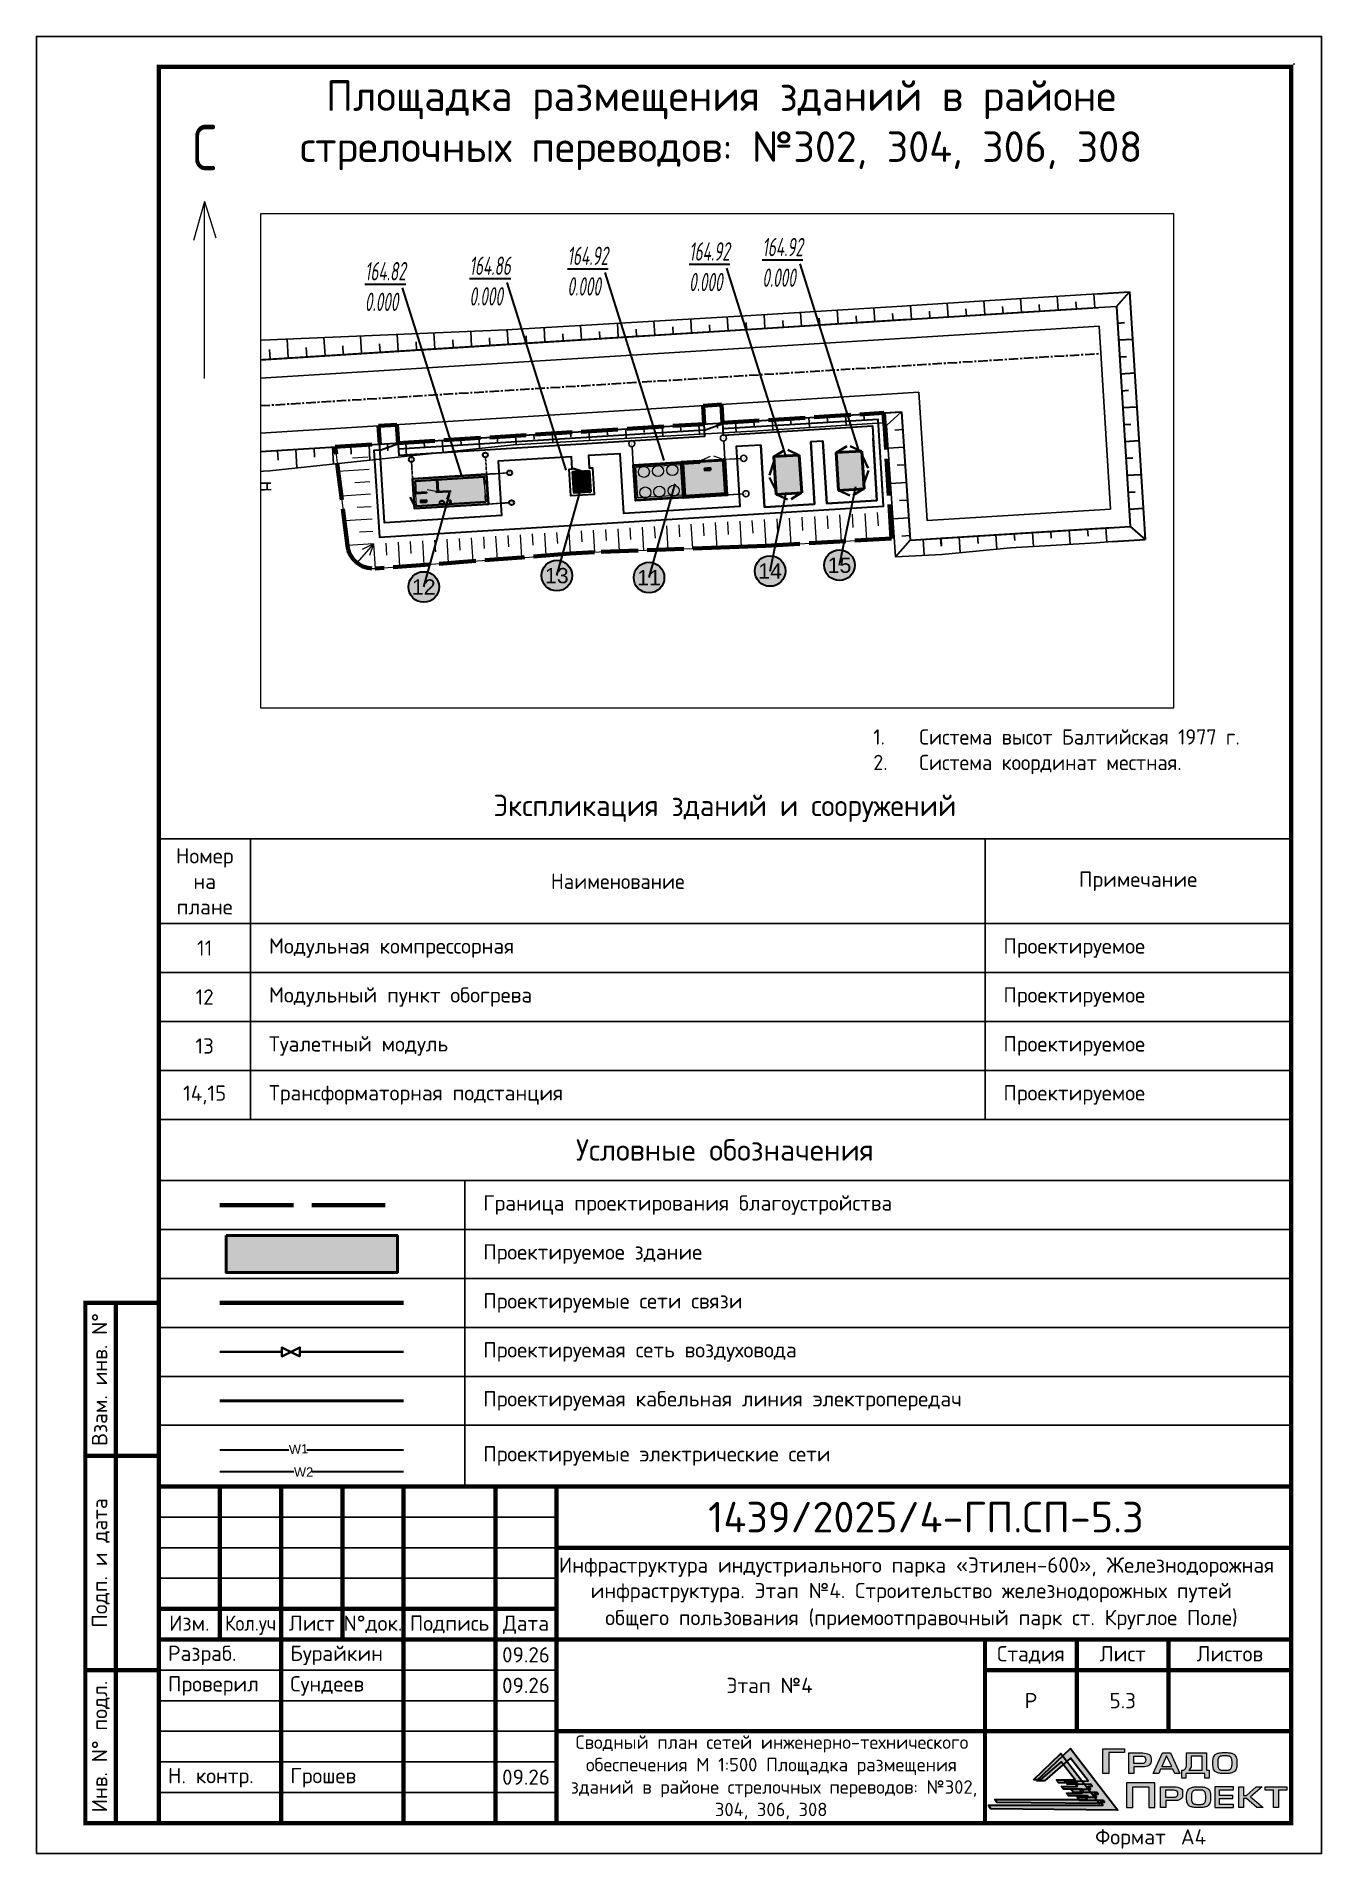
# Paper-space layout 'л.5.3_СПИС' of a CAD drawing. Header units: metres, sheet in millimetres. Extents: x 0 to 210, y 0 to 297.
# The model-space entities are those that its viewports show. They can reach past a viewport. Long polylines and large blocks are cut down to what shows.
import ezdxf
from ezdxf.enums import TextEntityAlignment as Align

# ---------------------------------------------------------------- set-up
doc = ezdxf.new("R2010")
doc.units = ezdxf.units.M
for name, pattern in [('ACAD_ISO02W100', [15, 12, -3]), ('CENTER', [2, 1.25, -0.25, 0.25, -0.25]), ('DASHED', [0.75, 0.5, -0.25]), ('DASHED2', [0.375, 0.25, -0.125]), ('осевая2', [28.575, 19.05, -3.175, 3.175, -3.175])]:
    doc.linetypes.add(name, pattern=pattern)
doc.layers.add('!Вопросы_замечания', color=1, linetype='Continuous', lineweight=40, plot=False)
for name, color, linetype, lineweight in [('280_ПОР_Откосы планировки', 250, 'Continuous', 20), ('OE_ЭН_Каб. ЛЭП 1 кВ', 6, 'oe452_29dl', 50), ('ВС трубы_2эт', 7, 'Continuous', 40), ('ГП_АД том 3.2.6', 250, 'Continuous', 40), ('ГП_Границы ЗУ', 1, 'Continuous', 50), ('ГП_Контур здания', 1, 'Continuous', 40), ('ГТ_ЭКСПЛИКАЦИЯ', 7, 'Continuous', 30), ('К1', 7, 'Continuous', 70), ('ПД Борт 100.20.08', 32, 'Continuous', 30), ('ПД_Проект_Штрих_Тротуар', 24, 'Continuous', 9), ('Чиликин. ЭС КЛ-0.4 кВ_4эт', 30, 'Continuous', 30), ('Чиликин. ЭС КЛ-6 кВ_4эт', 3, 'Continuous', 30)]:
    doc.layers.add(name, color=color, linetype=linetype, lineweight=lineweight)
for name, color, linetype in [('35_Телефон', 7, 'Continuous'), ('_ОФОРМ_Примечания', 7, 'Continuous'), ('_Рамка-текст', 7, 'Continuous'), ('АД_серый', 250, 'Continuous'), ('ВС текст_2эт', 7, 'Continuous'), ('ГП_здания', 7, 'Continuous'), ('ГП_Ограждение', 7, 'ограждение2'), ('ГП_Оси зданий', 10, 'осевая2'), ('ПП_Дорога_Покрытия_Газон', 3, 'Continuous'), ('ПП_Рамка_ДинамическийФормат', 7, 'Continuous'), ('Ситуация.Проектные откосы', 94, 'Continuous'), ('ТХ-площадка', 7, 'Continuous'), ('Чиликин. ЭС КТП_1эт', 7, 'Continuous')]:
    doc.layers.add(name, color=color, linetype=linetype)
doc.layers.add('ГП_Штриховка отмостки', color=7, linetype='Continuous', true_color=0xfbfccf)
doc.layers.add('ОНХП-ГП текст', color=98, linetype='Continuous', lineweight=20, true_color=0x000800)
doc.layers.add('помощь', color=1, linetype='Continuous', plot=False)
doc.styles.add('Arial', font='arial.ttf', dxfattribs={"height": 3.5})
doc.styles.add('Gipronikel', font='GOST Common.ttf')
doc.styles.add('GOST Common', font='GOST Common.ttf')
doc.styles.add('GOST-2.304_Type-B', font='arial.ttf')
doc.styles.add('ISOCPEUR', font='isocpeur.ttf')
doc.styles.add('Line_GUGK', font='', dxfattribs={"height": 1})
doc.styles.get("Standard").update_dxf_attribs({"font": 'arial.ttf'})
doc.styles.add('ГОСТ', font='')
doc.styles.add('СПДС', font='isocpeur.ttf')
doc.styles.add('СПДС 1.25 курсив для М500', font='isocpeui.ttf', dxfattribs={"width": 0.6, "height": 1.25})
doc.styles.add('СПДС 2.5', font='isocpeur.ttf', dxfattribs={"width": 0.8, "height": 2.5})
doc.styles.get('Line_GUGK').set_extended_font_data('Bm431', italic=True)
doc.styles.get('ГОСТ').set_extended_font_data('GOST type A')
doc.linetypes.add('g5_121_t', pattern='A,4,-0.4,["Т",Line_GUGK,S=1,R=0,X=0,Y=-0.5],-1.2,12', length=17.6)
doc.linetypes.add('oe452_29dl', pattern='A,15,-1,["WK",Standard,S=3,R=0,X=0,Y=-1.5],-6,15', length=37)
doc.linetypes.add('ограждение2', pattern='A,6.35,-2.54,[132,ltypeshp.shx,S=2.54,R=0,X=-2.54,Y=0],-2.54,25.4', length=36.83)

psp = doc.layouts.new('л.5.3_СПИС')

# ---------------------------------------------------------------- texts
at = {"layer": '_ОФОРМ_Примечания', "insert": (134.25, 180.08), "char_height": 2.5, "width": 185, "attachment_point": 4, "style": 'GOST Common'}
psp.add_mtext('\\pi-7.5,l10,t10;1.^IСистема высот Балтийская 1977 г.\\P2.^IСистема координат местная.', dxfattribs=at)
at = {"layer": '_Рамка-текст', "char_height": 2.5, "width": 10, "attachment_point": 5, "line_spacing_factor": 1.1, "style": 'СПДС 2.5'}
for insert in [(80, 32.5), (80, 27.5), (80, 12.5)]:
    psp.add_mtext('{\\W1;09.26}', dxfattribs=dict(at, insert=insert))
at = {"layer": 'ВС текст_2эт', "insert": (111.88, 282.46), "char_height": 5, "width": 141.0576, "attachment_point": 5, "style": 'ISOCPEUR'}
psp.add_mtext('Площадка размещения зданий в районе стрелочных переводов: №302, 304, 306, 308', dxfattribs=at)
at = {"layer": 'ОНХП-ГП текст', "ltscale": 250, "insert": (25.53, 282.54), "char_height": 7.42, "width": 67.0666, "attachment_point": 1, "rotation": 359.8271, "style": 'ГОСТ'}
psp.add_mtext('С', dxfattribs=at)

msp = doc.modelspace()

# ---------------------------------------------------------------- blocks, each defined once
blk = doc.blocks.new('*U53')
at = {"layer": 'ГТ_ЭКСПЛИКАЦИЯ', "linetype": 'g5_121_t', "true_color": 0xffffff}
h = blk.add_hatch(color=7, dxfattribs=at)
h.dxf.hatch_style = 1
edge = h.paths.add_edge_path()
edge.add_arc((0, 0), 2.5, 0, 360)
at = {"layer": 'ГТ_ЭКСПЛИКАЦИЯ'}
blk.add_lwpolyline([(0, 0), (4.27, 15.31)], dxfattribs=at)
blk.add_circle((0, 0), 2.5, dxfattribs=at)
at = {"layer": 'ГТ_ЭКСПЛИКАЦИЯ', "color": 18, "lineweight": 50, "true_color": 0x000000, "style": 'GOST-2.304_Type-B'}
blk.add_attdef('№', text='', height=2.5, dxfattribs=at).set_placement((0, 0), align=Align.MIDDLE_CENTER)
blk = doc.blocks.new('*U10')
at = {"layer": 'ГТ_ЭКСПЛИКАЦИЯ', "linetype": 'g5_121_t', "true_color": 0xffffff}
h = blk.add_hatch(color=7, dxfattribs=at)
h.dxf.hatch_style = 1
edge = h.paths.add_edge_path()
edge.add_arc((0, 0), 2.5, 0, 360)
at = {"layer": 'ГТ_ЭКСПЛИКАЦИЯ'}
blk.add_lwpolyline([(0, 0), (2.65, 12.87)], dxfattribs=at)
blk.add_circle((0, 0), 2.5, dxfattribs=at)
at = {"layer": 'ГТ_ЭКСПЛИКАЦИЯ', "color": 18, "lineweight": 50, "true_color": 0x000000, "style": 'GOST-2.304_Type-B'}
blk.add_attdef('№', text='', height=2.5, dxfattribs=at).set_placement((0, 0), align=Align.MIDDLE_CENTER)
blk = doc.blocks.new('*T68')
at = {"layer": '_ОФОРМ_Примечания', "color": 0, "lineweight": -2, "transparency": 16777216}
for p, q in [((0, -10), (185, -10)), ((0, -10), (0, -55.83)), ((15, -10), (15, -55.83)), ((135, -10), (135, -55.83)), ((185, -10), (185, -55.83)), ((0, -23.83), (185, -23.83)), ((0, -31.83), (185, -31.83)), ((0, -39.83), (185, -39.83)), ((0, -47.83), (185, -47.83)), ((0, -55.83), (185, -55.83))]:
    blk.add_line(p, q, dxfattribs=at)
at = {"layer": '_ОФОРМ_Примечания', "transparency": 16777216}
for s, insert, char_height, width, attachment_point, style in [('Экспликация зданий и сооружений ', (92.5, -5), 3.5, 182, 5, 'Gipronikel'), ('Номер на плане', (7.5, -16.92), 2.5, 12, 5, 'ISOCPEUR'), ('{\\fGOST Common|b0|i0|c204|p34;\\C256;Наименование}', (75, -16.92), 2.5, 117, 5, 'ISOCPEUR'), ('Примечание', (160, -16.92), 2.5, 47, 5, 'ISOCPEUR'), ('11', (7.5, -27.83), 2.5, 12, 5, 'ISOCPEUR'), ('Модульная компрессорная', (18, -27.83), 2.5, 114, 4, 'ISOCPEUR'), ('Проектируемое', (138, -27.83), 2.5, 44, 4, 'ISOCPEUR'), ('12', (7.5, -35.83), 2.5, 12, 5, 'ISOCPEUR'), ('Модульный пункт обогрева', (18, -35.83), 2.5, 114, 4, 'ISOCPEUR'), ('Проектируемое', (138, -35.83), 2.5, 44, 4, 'ISOCPEUR'), ('13', (7.5, -43.83), 2.5, 12, 5, 'ISOCPEUR'), ('Туалетный модуль', (18, -43.83), 2.5, 114, 4, 'ISOCPEUR'), ('Проектируемое', (138, -43.83), 2.5, 44, 4, 'ISOCPEUR'), ('14,15', (7.5, -51.83), 2.5, 12, 5, 'ISOCPEUR'), ('Трансформаторная подстанция', (18, -51.83), 2.5, 114, 4, 'ISOCPEUR'), ('Проектируемое', (138, -51.83), 2.5, 44, 4, 'ISOCPEUR')]:
    blk.add_mtext(s, dxfattribs=dict(at, insert=insert, char_height=char_height, width=width, attachment_point=attachment_point, style=style))
blk = doc.blocks.new('*T285')
at = {"layer": '_ОФОРМ_Примечания', "color": 0, "lineweight": -2, "transparency": 16777216}
for p, q in [((0, 0), (185, 0)), ((0, 0), (0, -60)), ((185, 0), (185, -60)), ((0, -10), (185, -10)), ((50, -10), (50, -60)), ((0, -18), (185, -18)), ((0, -26), (185, -26)), ((0, -34), (185, -34)), ((0, -42), (185, -42)), ((0, -50), (185, -50)), ((0, -60), (185, -60))]:
    blk.add_line(p, q, dxfattribs=at)
at = {"layer": '_ОФОРМ_Примечания', "transparency": 16777216, "style": 'ISOCPEUR'}
for s, insert, char_height, width, attachment_point in [('Условные обозначения', (92.5, -5), 3.5, 182, 5), ('Граница проектирования благоустройства', (53, -14), 2.5, 129, 4), ('Проектируемое здание', (53, -22), 2.5, 129, 4), ('Проектируемые сети связи', (53, -30), 2.5, 129, 4), ('Проектируемая сеть воздуховода', (53, -38), 2.5, 129, 4), ('Проектируемая кабельная линия электропередач', (53, -46), 2.5, 129, 4), ('Проектируемые электрические сети', (53, -55), 2.5, 129, 4)]:
    blk.add_mtext(s, dxfattribs=dict(at, insert=insert, char_height=char_height, width=width, attachment_point=attachment_point))
blk = doc.blocks.new('*U60')
at = {"layer": 'ПП_Рамка_ДинамическийФормат', "linetype": 'Continuous', "lineweight": 30, "true_color": 0x0c6001}
h = blk.add_hatch(color=88, dxfattribs=at)
h.dxf.hatch_style = 1
h.paths.add_polyline_path([(163.4, 11.89), (168.95, 17.21), (176.72, 7.1), (155.95, 7.34), (155.59, 7.93), (174.24, 7.93), (173.87, 8.41), (174.5, 8.41), (174.28, 8.69), (170.46, 8.69), (170.04, 9.24), (173.23, 9.24), (172.86, 9.72), (173.49, 9.73), (173.27, 10), (169.47, 10), (169.04, 10.56), (172.22, 10.56), (171.86, 11.03), (172.48, 11.04), (172.26, 11.33), (168.45, 11.32), (168.02, 11.87), (171.84, 11.88), (168.98, 15.58), (164.72, 11.89)])
at = {"layer": 'ПП_Рамка_ДинамическийФормат', "linetype": 'Continuous', "lineweight": 30, "true_color": 0x033c8c}
h = blk.add_hatch(color=156, dxfattribs=at)
h.dxf.hatch_style = 1
h.paths.add_polyline_path([(162.93, 12.05), (167.41, 16.35), (173.69, 8.19), (156.92, 8.38), (156.62, 8.85), (171.68, 8.85), (171.39, 9.24), (171.89, 9.24), (171.72, 9.47), (168.63, 9.47), (168.29, 9.91), (170.87, 9.91), (170.57, 10.3), (171.08, 10.3), (170.9, 10.53), (167.83, 10.53), (167.48, 10.98), (170.05, 10.98), (169.76, 11.36), (170.26, 11.36), (170.08, 11.6), (167.01, 11.59), (166.66, 12.04), (169.74, 12.04), (167.44, 15.03), (164, 12.05)])
at = {"layer": 'ПП_Рамка_ДинамическийФормат', "linetype": 'Continuous', "lineweight": 0, "true_color": 0x033c8c}
h = blk.add_hatch(color=156, dxfattribs=at)
h.dxf.hatch_style = 1
h.paths.add_polyline_path([(174.23, 13.1), (175.23, 13.1), (175.23, 16.53), (177.8, 16.53), (177.8, 17.14), (174.23, 17.14)])
h = blk.add_hatch(color=156, dxfattribs=at)
h.dxf.hatch_style = 1
h.paths.add_polyline_path([(181.81, 16.19, 0.129761), (180.77, 16.46), (178.48, 16.46), (178.48, 13.1), (179.33, 13.1), (179.33, 14.21), (180.8, 14.21, 0.148195), (181.76, 14.43, 0.229809), (182.12, 15.01), (182.12, 15.6, 0.271278)])
h.paths.add_polyline_path([(179.32, 15.95), (180.58, 15.95, -0.094959), (180.98, 15.88, -0.198887), (181.19, 15.68, -0.099141), (181.26, 15.31, -0.182798), (181.11, 14.9, -0.188884), (180.82, 14.74, -0.015492), (180.55, 14.72), (179.32, 14.72)], flags=16)
h.paths.add_polyline_path([(185.32, 16.48), (184.01, 16.48), (182.49, 13.1), (183.39, 13.1), (183.65, 13.79), (185.68, 13.79), (185.99, 13.1), (186.83, 13.1)])
h.paths.add_polyline_path([(184.67, 15.96), (185.5, 14.23), (183.87, 14.23)], flags=16)
h.paths.add_polyline_path([(191.21, 16.47), (187.94, 16.47), (187.94, 14.64, -0.224), (187.59, 13.73), (187.48, 13.62), (187.13, 13.62), (187.13, 12.35), (187.83, 12.35), (187.83, 13.1), (190.91, 13.1), (190.91, 12.36), (191.64, 12.36), (191.64, 13.62), (191.21, 13.62)])
h.paths.add_polyline_path([(188.73, 15.97), (190.42, 15.97), (190.42, 13.6), (188.33, 13.6), (188.34, 13.66), (188.41, 13.69), (188.48, 13.76, 0.193412), (188.73, 14.4)], flags=16)
h.paths.add_polyline_path([(182.77, 11.58), (178.11, 11.58), (178.11, 7.56), (179.13, 7.56), (179.13, 10.93), (181.75, 10.93), (181.75, 7.56), (182.77, 7.56)])
h.paths.add_polyline_path([(187.29, 9.47), (187.29, 10.05, 0.311605), (187.01, 10.64, 0.129761), (185.97, 10.91), (183.68, 10.91), (183.68, 7.56), (184.53, 7.56), (184.53, 8.66), (186, 8.66, 0.148195), (186.96, 8.89, 0.267677)])
h.paths.add_polyline_path([(184.53, 10.41), (185.78, 10.41, -0.094959), (186.19, 10.33, -0.198887), (186.4, 10.13, -0.099141), (186.47, 9.76, -0.182798), (186.32, 9.35, -0.188884), (186.03, 9.2, -0.015492), (185.76, 9.18), (184.53, 9.18)], flags=16)
h.paths.add_polyline_path([(195.51, 9.48), (193.33, 9.48), (193.33, 10.41), (195.61, 10.41), (195.61, 10.91), (192.53, 10.91), (192.53, 7.56), (195.61, 7.56), (195.61, 8.01), (193.33, 8.01), (193.33, 9.04), (195.51, 9.04)])
h.paths.add_polyline_path([(197.25, 10.91), (196.45, 10.91), (196.45, 7.56), (197.25, 7.56), (197.25, 9), (197.73, 9), (199.41, 7.56), (200.42, 7.56), (198.4, 9.26), (200.26, 10.91), (199.28, 10.91), (197.72, 9.5), (197.25, 9.5)])
h.paths.add_polyline_path([(202.96, 10.4), (204.32, 10.4), (204.32, 10.91), (200.79, 10.91), (200.79, 10.4), (202.15, 10.4), (202.15, 7.56), (202.96, 7.56)])
h = blk.add_hatch(color=156, dxfattribs=at)
h.dxf.hatch_style = 1
edge = h.paths.add_edge_path()
edge.add_spline(control_points=[(194.18, 13.1), (194.31, 13.1), (194.55, 13.1), (194.88, 13.12), (195.17, 13.17), (195.43, 13.26), (195.66, 13.35), (195.86, 13.54), (196.04, 13.82), (196.16, 14.32), (196.15, 14.7), (196.14, 14.94), (196.14, 15.1), (196.14, 15.39), (196.04, 15.79), (195.86, 16.07), (195.66, 16.26), (195.43, 16.36), (195.17, 16.45), (194.88, 16.5), (194.55, 16.51), (194.31, 16.51), (194.18, 16.51), (194.05, 16.51), (193.82, 16.51), (193.49, 16.5), (193.2, 16.45), (192.94, 16.36), (192.71, 16.26), (192.51, 16.07), (192.33, 15.79), (192.23, 15.39), (192.23, 15.1), (192.23, 14.94), (192.22, 14.7), (192.21, 14.32), (192.33, 13.82), (192.51, 13.54), (192.71, 13.35), (192.94, 13.26), (193.2, 13.17), (193.49, 13.12), (193.82, 13.1), (194.05, 13.1), (194.18, 13.1)], knot_values=[0, 0, 0, 0, 0.392432, 0.709081, 0.998708, 1.278127, 1.53821, 1.728059, 2.110629, 2.5013, 3.242256, 3.242256, 3.242256, 3.711066, 4.101736, 4.484307, 4.674156, 4.934238, 5.213657, 5.503284, 5.819934, 6.212366, 6.212366, 6.212366, 6.590896, 6.907546, 7.197173, 7.476592, 7.736674, 7.926524, 8.309094, 8.699764, 9.168574, 9.168574, 9.168574, 9.90953, 10.300201, 10.682771, 10.87262, 11.132703, 11.412122, 11.701749, 12.018398, 12.396929, 12.396929, 12.396929, 12.396929], degree=3, periodic=0)
edge = h.paths.add_edge_path(flags=16)
edge.add_spline(control_points=[(193.07, 14.94), (193.07, 14.88), (193.07, 14.8), (193.07, 14.81), (193.07, 14.69), (193.06, 14.48), (193.1, 14.21), (193.14, 14), (193.23, 13.87), (193.29, 13.75), (193.41, 13.68), (193.54, 13.61), (193.7, 13.6), (193.89, 13.59), (194.04, 13.58), (194.15, 13.58), (194.18, 13.58), (194.22, 13.58), (194.32, 13.58), (194.48, 13.59), (194.66, 13.6), (194.83, 13.61), (194.96, 13.68), (195.07, 13.74), (195.14, 13.87), (195.22, 13.99), (195.27, 14.2), (195.31, 14.47), (195.3, 14.69), (195.3, 14.81), (195.3, 14.93), (195.31, 15.14), (195.27, 15.41), (195.23, 15.62), (195.14, 15.75), (195.07, 15.87), (194.96, 15.93), (194.83, 16), (194.66, 16.01), (194.48, 16.02), (194.32, 16.03), (194.22, 16.03), (194.19, 16.03), (194.15, 16.03), (194.05, 16.03), (193.89, 16.02), (193.71, 16.01), (193.54, 16), (193.41, 15.93), (193.3, 15.87), (193.23, 15.75), (193.15, 15.62), (193.1, 15.41), (193.06, 15.14), (193.07, 15), (193.07, 14.94)], knot_values=[0, 0, 0, 0, 1, 2, 3, 4, 5, 6, 7, 8, 9, 10, 11, 12, 13, 14, 15, 16, 17, 18, 19, 20, 21, 22, 23, 24, 25, 26, 27, 28, 29, 30, 31, 32, 33, 34, 35, 36, 37, 38, 39, 40, 41, 42, 43, 44, 45, 46, 47, 48, 49, 50, 51, 52, 53, 53, 53, 53], degree=3, periodic=0)
h = blk.add_hatch(color=156, dxfattribs=at)
h.dxf.hatch_style = 1
edge = h.paths.add_edge_path()
edge.add_spline(control_points=[(189.88, 7.56), (190.01, 7.56), (190.25, 7.56), (190.58, 7.56), (190.87, 7.58), (191.14, 7.67), (191.36, 7.76), (191.57, 7.96), (191.74, 8.23), (191.86, 8.73), (191.85, 9.11), (191.85, 9.36), (191.85, 9.51), (191.85, 9.8), (191.74, 10.21), (191.57, 10.48), (191.36, 10.68), (191.14, 10.77), (190.87, 10.86), (190.58, 10.91), (190.25, 10.91), (190.01, 10.91), (189.88, 10.91), (189.76, 10.91), (189.52, 10.91), (189.2, 10.91), (188.9, 10.86), (188.64, 10.77), (188.41, 10.68), (188.21, 10.48), (188.04, 10.21), (187.93, 9.8), (187.93, 9.51), (187.93, 9.36), (187.92, 9.11), (187.91, 8.73), (188.04, 8.23), (188.21, 7.96), (188.41, 7.76), (188.64, 7.67), (188.9, 7.58), (189.2, 7.56), (189.52, 7.56), (189.76, 7.56), (189.88, 7.56)], knot_values=[0, 0, 0, 0, 0.392432, 0.709081, 0.998708, 1.278127, 1.53821, 1.728059, 2.110629, 2.5013, 3.242256, 3.242256, 3.242256, 3.711066, 4.101736, 4.484307, 4.674156, 4.934238, 5.213657, 5.503284, 5.819934, 6.212366, 6.212366, 6.212366, 6.590896, 6.907546, 7.197173, 7.476592, 7.736674, 7.926524, 8.309094, 8.699764, 9.168574, 9.168574, 9.168574, 9.90953, 10.300201, 10.682771, 10.87262, 11.132703, 11.412122, 11.701749, 12.018398, 12.396929, 12.396929, 12.396929, 12.396929], degree=3, periodic=0)
edge = h.paths.add_edge_path(flags=16)
edge.add_spline(control_points=[(188.77, 9.35), (188.78, 9.3), (188.78, 9.22), (188.78, 9.22), (188.77, 9.11), (188.77, 8.89), (188.81, 8.62), (188.85, 8.41), (188.93, 8.28), (189, 8.16), (189.11, 8.1), (189.24, 8.03), (189.41, 8.02), (189.59, 8), (189.75, 8), (189.85, 8), (189.89, 8), (189.92, 8), (190.03, 8), (190.19, 8), (190.37, 8.01), (190.53, 8.02), (190.66, 8.09), (190.78, 8.16), (190.85, 8.28), (190.93, 8.4), (190.97, 8.61), (191.01, 8.88), (191.01, 9.1), (191, 9.22), (191.01, 9.34), (191.01, 9.55), (190.97, 9.82), (190.93, 10.03), (190.85, 10.16), (190.78, 10.28), (190.67, 10.34), (190.53, 10.42), (190.37, 10.42), (190.19, 10.44), (190.03, 10.44), (189.93, 10.44), (189.89, 10.44), (189.85, 10.44), (189.75, 10.44), (189.59, 10.44), (189.41, 10.42), (189.25, 10.41), (189.11, 10.34), (189, 10.28), (188.93, 10.16), (188.85, 10.03), (188.81, 9.82), (188.77, 9.55), (188.77, 9.41), (188.77, 9.35)], knot_values=[0, 0, 0, 0, 1, 2, 3, 4, 5, 6, 7, 8, 9, 10, 11, 12, 13, 14, 15, 16, 17, 18, 19, 20, 21, 22, 23, 24, 25, 26, 27, 28, 29, 30, 31, 32, 33, 34, 35, 36, 37, 38, 39, 40, 41, 42, 43, 44, 45, 46, 47, 48, 49, 50, 51, 52, 53, 53, 53, 53], degree=3, periodic=0)
at = {"layer": 'ПП_Рамка_ДинамическийФормат'}
blk.add_lwpolyline([(0, 0), (210, 0), (210, 297), (0, 297)], close=True, dxfattribs=at)
at = {"layer": 'ПП_Рамка_ДинамическийФормат', "const_width": 0.7}
for points in [[(20, 5), (205, 5), (205, 292), (20, 292)], [(8, 5), (20, 5), (20, 90), (8, 90)], [(20, 60), (20, 5), (205, 5), (205, 60)]]:
    blk.add_lwpolyline(points, close=True, dxfattribs=at)
for points in [[(13, 5), (13, 90)], [(20, 65), (8, 65)], [(30, 60), (30, 35)], [(40, 60), (40, 5)], [(50, 60), (50, 35)], [(60, 60), (60, 5)], [(75, 60), (75, 5)], [(85, 60), (85, 5)], [(85, 50), (205, 50)], [(85, 40), (20, 40)], [(85, 35), (20, 35)], [(85, 35), (205, 35)], [(155, 35), (155, 5)], [(170, 35), (170, 20)], [(185, 35), (185, 20)], [(20, 30), (8, 30)], [(205, 30), (155, 30)], [(85, 20), (205, 20)]]:
    blk.add_lwpolyline(points, dxfattribs=at)
at = {"layer": 'ПП_Рамка_ДинамическийФормат'}
for points in [[(85, 55), (20, 55)], [(85, 50), (20, 50)], [(85, 45), (20, 45)], [(85, 30), (20, 30)], [(85, 25), (20, 25)], [(85, 20), (20, 20)], [(85, 15), (20, 15)], [(85, 10), (20, 10)]]:
    blk.add_lwpolyline(points, dxfattribs=at)
at = {"layer": 'ПП_Рамка_ДинамическийФормат', "color": 88, "linetype": 'Continuous', "lineweight": 30, "true_color": 0x0c6001}
blk.add_lwpolyline([(163.4, 11.89), (168.95, 17.21), (176.72, 7.1), (155.95, 7.34), (155.59, 7.93), (174.24, 7.93), (173.87, 8.41), (174.5, 8.41), (174.28, 8.69), (170.46, 8.69), (170.04, 9.24), (173.23, 9.24), (172.86, 9.72), (173.49, 9.73), (173.27, 10), (169.47, 10), (169.04, 10.56), (172.22, 10.56), (171.86, 11.03), (172.48, 11.04), (172.26, 11.33), (168.45, 11.32), (168.02, 11.87), (171.84, 11.88), (168.98, 15.58), (164.72, 11.89)], close=True, dxfattribs=at)
at = {"layer": 'ПП_Рамка_ДинамическийФормат', "color": 7, "linetype": 'Continuous', "lineweight": 30, "true_color": 0xffffff}
blk.add_lwpolyline([(162.93, 12.05), (167.41, 16.35), (173.69, 8.19), (156.92, 8.38), (156.62, 8.85), (171.68, 8.85), (171.39, 9.24), (171.89, 9.24), (171.72, 9.47), (168.63, 9.47), (168.29, 9.91), (170.87, 9.91), (170.57, 10.3), (171.08, 10.3), (170.9, 10.53), (167.83, 10.53), (167.48, 10.98), (170.05, 10.98), (169.76, 11.36), (170.26, 11.36), (170.08, 11.6), (167.01, 11.59), (166.66, 12.04), (169.74, 12.04), (167.44, 15.03), (164, 12.05)], close=True, dxfattribs=at)
at = {"layer": 'ПП_Рамка_ДинамическийФормат', "color": 156, "linetype": 'Continuous', "lineweight": 0, "true_color": 0x033c8c}
blk.add_lwpolyline([(174.23, 13.1), (174.23, 17.14), (177.8, 17.14), (177.8, 16.53), (175.23, 16.53), (175.23, 13.1), (174.23, 13.1)], dxfattribs=at)
for points in [[(178.48, 13.1), (178.48, 16.46), (180.77, 16.46, -0.129761), (181.81, 16.19, -0.271278), (182.12, 15.6), (182.12, 15.01, -0.229809), (181.76, 14.43, -0.148195), (180.8, 14.21), (179.33, 14.21), (179.33, 13.1), (178.48, 13.1)], [(187.94, 16.47), (191.21, 16.47), (191.21, 13.62), (191.64, 13.62), (191.64, 12.36), (190.91, 12.36), (190.91, 13.1), (187.83, 13.1), (187.83, 12.35), (187.13, 12.35), (187.13, 13.62), (187.48, 13.62), (187.59, 13.73, 0.224), (187.94, 14.64), (187.94, 16.47)], [(183.68, 7.56), (183.68, 10.91), (185.97, 10.91, -0.129761), (187.01, 10.64, -0.311605), (187.29, 10.05), (187.29, 9.47, -0.267677), (186.96, 8.89, -0.148195), (186, 8.66), (184.53, 8.66), (184.53, 7.56), (183.68, 7.56)]]:
    blk.add_lwpolyline(points, format="xyb", dxfattribs=at)
for points in [[(179.32, 15.95), (180.58, 15.95, -0.094959), (180.98, 15.88, -0.198887), (181.19, 15.68, -0.099141), (181.26, 15.31, -0.182798), (181.11, 14.9, -0.188884), (180.82, 14.74, -0.015492), (180.55, 14.72), (179.32, 14.72), (179.32, 15.95)], [(188.73, 15.97), (190.42, 15.97), (190.42, 13.6), (188.33, 13.6), (188.34, 13.66), (188.41, 13.69), (188.48, 13.76, 0.193412), (188.73, 14.4), (188.73, 15.97)], [(184.53, 10.41), (185.78, 10.41, -0.094959), (186.19, 10.33, -0.198887), (186.4, 10.13, -0.099141), (186.47, 9.76, -0.182798), (186.32, 9.35, -0.188884), (186.03, 9.2, -0.015492), (185.76, 9.18), (184.53, 9.18), (184.53, 10.41)]]:
    blk.add_lwpolyline(points, format="xyb", close=True, dxfattribs=at)
for points in [[(182.49, 13.1), (184.01, 16.48), (185.32, 16.48), (186.83, 13.1), (185.99, 13.1), (185.68, 13.79), (183.65, 13.79), (183.39, 13.1)], [(183.87, 14.23), (185.5, 14.23), (184.67, 15.96), (183.87, 14.23)], [(182.77, 7.56), (182.77, 11.58), (178.11, 11.58), (178.11, 7.56), (179.13, 7.56), (179.13, 10.93), (181.75, 10.93), (181.75, 7.56)], [(192.53, 10.91), (192.53, 7.56), (195.61, 7.56), (195.61, 8.01), (193.33, 8.01), (193.33, 9.04), (195.51, 9.04), (195.51, 9.48), (193.33, 9.48), (193.33, 10.41), (195.61, 10.41), (195.61, 10.91)], [(196.45, 10.91), (197.25, 10.91), (197.25, 9.5), (197.72, 9.5), (199.28, 10.91), (200.26, 10.91), (198.4, 9.26), (200.42, 7.56), (199.41, 7.56), (197.73, 9), (197.25, 9), (197.25, 7.56), (196.45, 7.56)], [(202.15, 7.56), (202.15, 10.4), (200.79, 10.4), (200.79, 10.91), (204.32, 10.91), (204.32, 10.4), (202.96, 10.4), (202.96, 7.56)]]:
    blk.add_lwpolyline(points, close=True, dxfattribs=at)
for points in [[(194.18, 13.1), (194.31, 13.1), (194.55, 13.1), (194.88, 13.12), (195.17, 13.17), (195.43, 13.26), (195.66, 13.35), (195.86, 13.54), (196.04, 13.82), (196.16, 14.32), (196.15, 14.7), (196.14, 14.94), (196.14, 15.1), (196.14, 15.39), (196.04, 15.79), (195.86, 16.07), (195.66, 16.26), (195.43, 16.36), (195.17, 16.45), (194.88, 16.5), (194.55, 16.51), (194.31, 16.51), (194.18, 16.51), (194.05, 16.51), (193.82, 16.51), (193.49, 16.5), (193.2, 16.45), (192.94, 16.36), (192.71, 16.26), (192.51, 16.07), (192.33, 15.79), (192.23, 15.39), (192.23, 15.1), (192.23, 14.94), (192.22, 14.7), (192.21, 14.32), (192.33, 13.82), (192.51, 13.54), (192.71, 13.35), (192.94, 13.26), (193.2, 13.17), (193.49, 13.12), (193.82, 13.1), (194.05, 13.1), (194.18, 13.1)], [(189.88, 7.56), (190.01, 7.56), (190.25, 7.56), (190.58, 7.56), (190.87, 7.58), (191.14, 7.67), (191.36, 7.76), (191.57, 7.96), (191.74, 8.23), (191.86, 8.73), (191.85, 9.11), (191.85, 9.36), (191.85, 9.51), (191.85, 9.8), (191.74, 10.21), (191.57, 10.48), (191.36, 10.68), (191.14, 10.77), (190.87, 10.86), (190.58, 10.91), (190.25, 10.91), (190.01, 10.91), (189.88, 10.91), (189.76, 10.91), (189.52, 10.91), (189.2, 10.91), (188.9, 10.86), (188.64, 10.77), (188.41, 10.68), (188.21, 10.48), (188.04, 10.21), (187.93, 9.8), (187.93, 9.51), (187.93, 9.36), (187.92, 9.11), (187.91, 8.73), (188.04, 8.23), (188.21, 7.96), (188.41, 7.76), (188.64, 7.67), (188.9, 7.58), (189.2, 7.56), (189.52, 7.56), (189.76, 7.56), (189.88, 7.56)]]:
    blk.add_open_spline(points, degree=3, knots=[0, 0, 0, 0, 0.392432, 0.709081, 0.998708, 1.278127, 1.53821, 1.728059, 2.110629, 2.5013, 3.242256, 3.242256, 3.242256, 3.711066, 4.101736, 4.484307, 4.674156, 4.934238, 5.213657, 5.503284, 5.819934, 6.212366, 6.212366, 6.212366, 6.590896, 6.907546, 7.197173, 7.476592, 7.736674, 7.926524, 8.309094, 8.699764, 9.168574, 9.168574, 9.168574, 9.90953, 10.300201, 10.682771, 10.87262, 11.132703, 11.412122, 11.701749, 12.018398, 12.396929, 12.396929, 12.396929, 12.396929], dxfattribs=at)
for points in [[(193.07, 14.94), (193.07, 14.88), (193.07, 14.8), (193.07, 14.81), (193.07, 14.69), (193.06, 14.48), (193.1, 14.21), (193.14, 14), (193.23, 13.87), (193.29, 13.75), (193.41, 13.68), (193.54, 13.61), (193.7, 13.6), (193.89, 13.59), (194.04, 13.58), (194.15, 13.58), (194.18, 13.58), (194.22, 13.58), (194.32, 13.58), (194.48, 13.59), (194.66, 13.6), (194.83, 13.61), (194.96, 13.68), (195.07, 13.74), (195.14, 13.87), (195.22, 13.99), (195.27, 14.2), (195.31, 14.47), (195.3, 14.69), (195.3, 14.81), (195.3, 14.93), (195.31, 15.14), (195.27, 15.41), (195.23, 15.62), (195.14, 15.75), (195.07, 15.87), (194.96, 15.93), (194.83, 16), (194.66, 16.01), (194.48, 16.02), (194.32, 16.03), (194.22, 16.03), (194.19, 16.03), (194.15, 16.03), (194.05, 16.03), (193.89, 16.02), (193.71, 16.01), (193.54, 16), (193.41, 15.93), (193.3, 15.87), (193.23, 15.75), (193.15, 15.62), (193.1, 15.41), (193.06, 15.14), (193.07, 15), (193.07, 14.94)], [(188.77, 9.35), (188.78, 9.3), (188.78, 9.22), (188.78, 9.22), (188.77, 9.11), (188.77, 8.89), (188.81, 8.62), (188.85, 8.41), (188.93, 8.28), (189, 8.16), (189.11, 8.1), (189.24, 8.03), (189.41, 8.02), (189.59, 8), (189.75, 8), (189.85, 8), (189.89, 8), (189.92, 8), (190.03, 8), (190.19, 8), (190.37, 8.01), (190.53, 8.02), (190.66, 8.09), (190.78, 8.16), (190.85, 8.28), (190.93, 8.4), (190.97, 8.61), (191.01, 8.88), (191.01, 9.1), (191, 9.22), (191.01, 9.34), (191.01, 9.55), (190.97, 9.82), (190.93, 10.03), (190.85, 10.16), (190.78, 10.28), (190.67, 10.34), (190.53, 10.42), (190.37, 10.42), (190.19, 10.44), (190.03, 10.44), (189.93, 10.44), (189.89, 10.44), (189.85, 10.44), (189.75, 10.44), (189.59, 10.44), (189.41, 10.42), (189.25, 10.41), (189.11, 10.34), (189, 10.28), (188.93, 10.16), (188.85, 10.03), (188.81, 9.82), (188.77, 9.55), (188.77, 9.41), (188.77, 9.35)]]:
    blk.add_open_spline(points, degree=3, dxfattribs=at)
at = {"layer": 'ПП_Рамка_ДинамическийФормат'}
blk.add_point((205.5, 292.5), dxfattribs=at)
at = {"layer": 'ПП_Рамка_ДинамическийФормат', "style": 'ISOCPEUR'}
for s, p in [('Взам. инв. N%%D', (12.33, 77.5)), ('Подп. и дата', (12.33, 47.5)), ('Инв. N%%D подл.', (12.33, 17.5))]:
    blk.add_text(s, height=2.5, rotation=90, dxfattribs=at).set_placement(p, align=Align.BOTTOM_CENTER)
at = {"layer": 'ПП_Рамка_ДинамическийФормат', "style": 'СПДС'}
for s, p in [('Изм.', (25, 35.67)), ('Лист', (45, 35.67)), ('N%%Dдок.', (55, 35.67)), ('Подпись', (67.5, 35.67)), ('Дата', (80, 35.67)), ('Стадия', (162.5, 30.67)), ('Лист', (177.5, 30.67)), ('Листов', (195, 30.67))]:
    blk.add_text(s, height=2.5, dxfattribs=at).set_placement(p, align=Align.BOTTOM_CENTER)
at = {"layer": 'ПП_Рамка_ДинамическийФормат', "style": 'СПДС', "width": 0.9}
blk.add_text('Кол.уч', height=2.5, dxfattribs=at).set_placement((35, 35.67), align=Align.BOTTOM_CENTER)
at = {"layer": 'ПП_Рамка_ДинамическийФормат', "style": 'ISOCPEUR'}
blk.add_text('Формат', height=2.5, dxfattribs=at).set_placement((173, 1.5))
at = {"layer": 'ПП_Рамка_ДинамическийФормат', "style": 'СПДС', "flags": 4}
for tag, height, p in [('ШИФР', 5, (145, 55)), ('ОБЪЕКТ', 2.5, (145, 42.5)), ('ПОДОБЪЕКТ', 2.5, (120, 27.5)), ('СТАДИЯ', 2.5, (162.5, 25)), ('ЛИСТ', 2.5, (177.5, 25)), ('ЛИСТОВ', 2.5, (195, 25)), ('ЧЕРТЕЖ', 2.5, (120, 12.5))]:
    blk.add_attdef(tag, text='', height=height, dxfattribs=at).set_placement(p, align=Align.MIDDLE_CENTER)
at = {"layer": 'ПП_Рамка_ДинамическийФормат', "style": 'СПДС'}
for tag, p, flags in [('СПЕЦ_1', (21.5, 31.5), 12), ('ФАМИЛИЯ_1', (41.5, 31.5), 4), ('СПЕЦ_2', (21.5, 26.5), 12), ('ФАМИЛИЯ_2', (41.5, 26.5), 4), ('СПЕЦ_3', (21.5, 21.5), 12), ('ФАМИЛИЯ_3', (41.5, 21.5), 4), ('СПЕЦ_4', (21.5, 16.5), 12), ('ФАМИЛИЯ_4', (41.5, 16.5), 4), ('СПЕЦ_5', (21.5, 11.5), 12), ('ФАМИЛИЯ_5', (41.5, 11.5), 4), ('СПЕЦ_6', (21.5, 6.5), 12), ('ФАМИЛИЯ_6', (41.5, 6.5), 4)]:
    blk.add_attdef(tag, p, '', height=2.5, dxfattribs=dict(at, flags=flags))
blk.add_attdef('ФОРМАТ', (187, 1.5), '', height=2.5, dxfattribs=at)
blk = doc.blocks.new('КТП-100 кВА')
at = {"layer": 'ГП_Контур здания', "lineweight": 50}
for p, q in [((2308667.51, 454885.5), (2308669.61, 454885.5)), ((2308667.51, 454882.4), (2308667.51, 454885.5)), ((2308669.61, 454885.5), (2308669.61, 454882.4)), ((2308669.61, 454882.4), (2308667.51, 454882.4))]:
    blk.add_line(p, q, dxfattribs=at)
at = {"layer": 'ГП_Контур здания'}
for p, q in [((2308667.56, 454885.5), (2308668.42, 454885.97)), ((2308669.57, 454885.5), (2308668.71, 454885.97)), ((2308667.51, 454885.08), (2308667.07, 454884.02)), ((2308667.51, 454882.76), (2308667.07, 454883.82)), ((2308667.56, 454882.4), (2308668.42, 454881.94)), ((2308669.57, 454882.4), (2308668.71, 454881.94))]:
    blk.add_line(p, q, dxfattribs=at)
blk = doc.blocks.new('унитаз')
at = {"layer": 'К1', "color": 253, "linetype": 'Continuous', "lineweight": 25}
for p, q in [((173959, 4955237), (173959, 4955087)), ((173959, 4955087), (173959, 4955087)), ((173979, 4955067), (174369, 4955067)), ((174009, 4955287), (174027, 4955422)), ((174339, 4955287), (174009, 4955287)), ((174321, 4955422), (174339, 4955287)), ((174389, 4955237), (174389, 4955087)), ((174389, 4955087), (174389, 4955087))]:
    blk.add_line(p, q, dxfattribs=at)
blk.add_circle((174174, 4955177), 30, dxfattribs=at)
for centre, radius, start, end in [((174009, 4955237), 50, 90, 180), ((173979, 4955087), 20, 180, 270), ((174339, 4955237), 50, 0, 90), ((174369, 4955087), 20, 270, 0)]:
    blk.add_arc(centre, radius, start, end, dxfattribs=at)
for centre, major_axis, ratio, start_param, end_param in [((174174, 4955537), (0, 200), 0.9, 4.0962262, 8.4701444), ((174174, 4955627), (61.9, 0), 0.5770444, -3.141592653589793, 3.141592653589793)]:
    blk.add_ellipse(centre, major_axis=major_axis, ratio=ratio, start_param=start_param, end_param=end_param, dxfattribs=at)
blk.add_ellipse((174174, 4955547), major_axis=(0, 165), ratio=0.7878788, dxfattribs=at)
blk = doc.blocks.new('большой умывальник')
at = {"layer": 'К1', "linetype": 'Continuous', "lineweight": 13}
blk.add_hatch(color=253, dxfattribs=at).paths.add_polyline_path([(391066, -252222, 1), (391116, -252222, 1)])
at = {"layer": 'К1', "color": 253, "linetype": 'Continuous', "lineweight": 25}
blk.add_line((390911, -252322), (391271, -252322), dxfattribs=at)
at = {"layer": 'К1', "color": 253, "linetype": 'Continuous', "lineweight": 13}
blk.add_circle((391091, -252222), 25, dxfattribs=at)
at = {"layer": 'К1', "color": 253, "linetype": 'Continuous', "lineweight": 25, "extrusion": (0, 0, -1)}
blk.add_ellipse((391091, -252122), major_axis=(-300, 0), ratio=0.8333333, start_param=5.3558901, end_param=10.3520732, dxfattribs=at)
at = {"layer": 'К1', "color": 253, "linetype": 'Continuous', "lineweight": 25}
blk.add_ellipse((391091, -252097), major_axis=(-250, 0), ratio=0.7, dxfattribs=at)
blk = doc.blocks.new('Здания')
h = blk.add_hatch(color=1)
h.dxf.hatch_style = 1
h.paths.add_polyline_path([(2305593.51, 452839.43), (2305587.45, 452839.43), (2305587.45, 452837), (2305593.51, 452837)])
h = blk.add_hatch(color=1)
h.dxf.hatch_style = 1
h.paths.add_polyline_path([(2305601.92, 452839.19), (2305600.52, 452839.19), (2305600.52, 452837.49), (2305601.92, 452837.49)])
h = blk.add_hatch(color=1)
h.dxf.hatch_style = 1
h.paths.add_polyline_path([(2305613.01, 452839.44), (2305605.51, 452839.44), (2305605.51, 452836.54), (2305613.01, 452836.54)])
h = blk.add_hatch(color=1)
h.dxf.hatch_style = 1
h.paths.add_polyline_path([(2305619.11, 452839.44), (2305617.01, 452839.44), (2305617.01, 452836.34), (2305619.11, 452836.34)])
h = blk.add_hatch(color=1)
h.dxf.hatch_style = 1
h.paths.add_polyline_path([(2305624.21, 452839.44), (2305622.11, 452839.44), (2305622.11, 452836.34), (2305624.21, 452836.34)])
at = {"layer": 'ГП_Контур здания', "lineweight": 20, "ltscale": 100}
h = blk.add_hatch(dxfattribs=at)
h.set_pattern_fill('ANSI37', color=0, scale=0.02, angle=-180)
h.set_pattern_definition([(225, (2305612.263075, 452836.60553), (0.0449013, -0.0449013), []), (315, (2305612.263075, 452836.60553), (0.0449013, 0.0449013), [])])
h.paths.add_polyline_path([(2305609.56, 452836.54), (2305610.92, 452836.54), (2305610.92, 452836.66), (2305609.56, 452836.66)])
h.paths.add_polyline_path([(2305610.92, 452836.54), (2305613.01, 452836.54), (2305613.01, 452836.66), (2305610.92, 452836.66)])
h.paths.add_polyline_path([(2305612.98, 452836.54), (2305612.98, 452836.66)], flags=17)
h.paths.add_polyline_path([(2305612.89, 452836.66), (2305613.01, 452836.66), (2305613.01, 452838.49), (2305612.89, 452838.14)])
h.paths.add_polyline_path([(2305609.44, 452836.54), (2305609.56, 452836.54), (2305609.56, 452839.44), (2305609.44, 452839.44)])
h.paths.add_polyline_path([(2305609.56, 452839.32), (2305610.92, 452839.32), (2305610.92, 452839.44), (2305609.56, 452839.44)])
h.paths.add_polyline_path([(2305613.01, 452839.44), (2305613.01, 452838.49), (2305612.89, 452838.14), (2305612.89, 452839.44)])
at = {"layer": 'ГП_Штриховка отмостки'}
h = blk.add_hatch(dxfattribs=at)
h.set_pattern_fill('ANSI37', color=8, scale=0.05, angle=-179.9992)
h.set_pattern_definition([(225.000751585, (4.66104, 5.62414), (0.112254673999, -0.112251729008), []), (315.000751585, (4.66104, 5.62414), (0.112251729008, 0.112254673999), [])])
h.paths.add_polyline_path([(2305594.51, 452840.44), (2305586.45, 452840.44), (2305586.45, 452838.27), (2305587.45, 452838.27), (2305587.45, 452839.44), (2305593.51, 452839.44), (2305593.51, 452837), (2305587.45, 452837), (2305587.45, 452837.27), (2305586.45, 452837.27), (2305586.45, 452836), (2305594.51, 452836)])
h = blk.add_hatch(dxfattribs=at)
h.set_pattern_fill('ANSI37', color=8, scale=0.05, angle=-179.999248415)
h.paths.add_polyline_path([(2305614.01, 452840.44), (2305604.51, 452840.44), (2305604.51, 452835.54), (2305614.01, 452835.54)])
h.paths.add_polyline_path([(2305613.01, 452839.44), (2305613.01, 452836.54), (2305605.51, 452836.54), (2305605.51, 452839.44)], flags=16)
h = blk.add_hatch(dxfattribs=at)
h.set_pattern_fill('ANSI37', color=8, scale=0.05, angle=-179.9992)
h.set_pattern_definition([(225.000751585, (-4.66907, 7.42262), (0.112254673999, -0.112251729008), []), (315.000751585, (-4.66907, 7.42262), (0.112251729008, 0.112254673999), [])])
h.paths.add_polyline_path([(2305620.11, 452840.44), (2305616.01, 452840.44), (2305616.01, 452835.34), (2305620.11, 452835.34)])
h.paths.add_polyline_path([(2305619.11, 452839.44), (2305619.11, 452836.34), (2305617.01, 452836.34), (2305617.01, 452839.44)], flags=16)
h = blk.add_hatch(dxfattribs=at)
h.set_pattern_fill('ANSI37', color=8, scale=0.05, angle=-179.9992)
h.set_pattern_definition([(225.000751585, (0.43098, 7.42262), (0.112254673999, -0.112251729008), []), (315.000751585, (0.43098, 7.42262), (0.112251729008, 0.112254673999), [])])
h.paths.add_polyline_path([(2305625.21, 452840.44), (2305621.11, 452840.44), (2305621.11, 452835.34), (2305625.21, 452835.34)])
h.paths.add_polyline_path([(2305624.21, 452839.44), (2305624.21, 452836.34), (2305622.11, 452836.34), (2305622.11, 452839.44)], flags=16)
h = blk.add_hatch(dxfattribs=at)
h.set_pattern_fill('ANSI37', color=8, scale=0.05, angle=-179.9992)
h.set_pattern_definition([(225.000751585, (-23448.49903, 143252.68987), (0.112254673999, -0.112251729008), []), (315.000751585, (-23448.49903, 143252.68987), (0.112251729008, 0.112254673999), [])])
h.paths.add_polyline_path([(2305600.27, 452839.44), (2305600.52, 452839.44), (2305600.52, 452837.49), (2305601.92, 452837.49), (2305601.92, 452839.44), (2305602.17, 452839.44), (2305602.17, 452837.24), (2305600.27, 452837.24)])
at = {"layer": 'ПД_Проект_Штрих_Тротуар'}
h = blk.add_hatch(dxfattribs=at)
h.set_pattern_fill('ANSI37', color=256, scale=0.25)
h.paths.add_polyline_path([(2305625.21, 452841.44), (2305613.01, 452841.44), (2305613.01, 452843.93), (2305611.51, 452843.93), (2305611.51, 452841.44), (2305586.45, 452841.44), (2305586.45, 452843.93), (2305584.95, 452843.92), (2305584.95, 452836), (2305586.45, 452836), (2305586.45, 452837.27), (2305587.45, 452837.27), (2305587.45, 452838.27), (2305586.45, 452838.27), (2305586.45, 452840.44), (2305593.51, 452840.44), (2305600.52, 452840.44), (2305600.52, 452839.19), (2305601.92, 452839.19), (2305601.92, 452840.44), (2305625.21, 452840.44)])
at = {"layer": 'ПП_Дорога_Покрытия_Газон'}
h = blk.add_hatch(dxfattribs=at)
h.set_pattern_fill('ANSI37', color=256, scale=0.15, angle=-4.3277, style=0)
h.set_pattern_definition([(40.672282674, (-27638.63017, 175279.69742), (-0.310387161895, 0.36121167233), []), (130.672282674, (-27638.63017, 175279.69742), (-0.36121167233, -0.310387161895), [])])
h.paths.add_polyline_path([(2305584.95, 452842.42), (2305583.95, 452842.44), (2305583.95, 452834.34), (2305626.21, 452834.34), (2305626.21, 452842.44), (2305613.01, 452842.44), (2305613.01, 452841.44), (2305625.21, 452841.44), (2305625.21, 452835.34), (2305621.11, 452835.34), (2305621.11, 452840.44), (2305620.11, 452840.44), (2305620.11, 452835.34), (2305616.01, 452835.34), (2305616.01, 452840.44), (2305614.01, 452840.44), (2305614.01, 452835.54), (2305604.51, 452835.54), (2305604.51, 452840.44), (2305601.92, 452840.44), (2305601.92, 452839.44), (2305602.17, 452839.44), (2305602.17, 452837.24), (2305600.27, 452837.24), (2305600.27, 452839.44), (2305600.52, 452839.44), (2305600.52, 452840.44), (2305594.51, 452840.44), (2305594.51, 452836), (2305584.95, 452836)])
h.paths.add_polyline_path([(2305586.45, 452842.43), (2305586.45, 452841.44), (2305611.51, 452841.44), (2305611.51, 452842.43)], flags=17)
at = {"layer": '!Вопросы_замечания'}
blk.add_lwpolyline([(2305601.92, 452837.49), (2305600.52, 452837.49), (2305600.52, 452839.19), (2305601.92, 452839.19)], close=True, dxfattribs=at)
for points in [[(2305625.71, 452841.44), (2305625.71, 452835.34)], [(2305600.52, 452837.49), (2305601.91, 452839.19)], [(2305601.92, 452837.49), (2305600.52, 452839.19)]]:
    blk.add_lwpolyline(points)
at = {"color": 0, "lineweight": 40, "flags": 128}
for points in [[(2305593.51, 452839.43), (2305587.45, 452839.43), (2305587.45, 452837), (2305593.51, 452837)], [(2305613.01, 452839.44), (2305605.51, 452839.44), (2305605.51, 452836.54), (2305613.01, 452836.54)]]:
    blk.add_lwpolyline(points, close=True, dxfattribs=at)
at = {"lineweight": 40, "flags": 128}
for points in [[(2305601.92, 452839.19), (2305600.52, 452839.19), (2305600.52, 452837.49), (2305601.92, 452837.49)], [(2305619.11, 452839.44), (2305617.01, 452839.44), (2305617.01, 452836.34), (2305619.11, 452836.34)], [(2305624.21, 452839.44), (2305622.11, 452839.44), (2305622.11, 452836.34), (2305624.21, 452836.34)]]:
    blk.add_lwpolyline(points, close=True, dxfattribs=at)
blk.add_lwpolyline([(2305601.35, 452839.19), (2305600.61, 452839.46)], dxfattribs=at)
at = {"color": 0, "flags": 128}
blk.add_lwpolyline([(2305613.01, 452839.44), (2305605.51, 452839.44), (2305605.51, 452836.54), (2305613.01, 452836.54)], close=True, dxfattribs=at)
at = {"layer": 'ГП_Контур здания', "color": 0, "linetype": 'Continuous'}
for p, q in [((2305587.45, 452839.43), (2305593.51, 452839.44)), ((2305587.51, 452839.44), (2305589.46, 452839.43)), ((2305589.46, 452839.43), (2305593.51, 452839.44)), ((2305593.51, 452839.43), (2305593.51, 452838.43)), ((2305587.17, 452837.96), (2305587.45, 452837.27)), ((2305593.41, 452838.72), (2305593.51, 452838.72))]:
    blk.add_line(p, q, dxfattribs=at)
at = {"layer": 'ГП_Контур здания', "color": 0, "linetype": 'Continuous', "lineweight": 20}
for p, q in [((2305587.45, 452839.43), (2305587.45, 452838.17)), ((2305605.51, 452839.44), (2305605.51, 452836.54)), ((2305609.44, 452839.23), (2305605.72, 452839.23)), ((2305605.72, 452836.75), (2305605.72, 452839.23)), ((2305609.44, 452839.44), (2305609.44, 452836.54)), ((2305609.44, 452839.44), (2305609.44, 452836.54)), ((2305612.89, 452839.32), (2305609.45, 452839.32)), ((2305609.56, 452839.44), (2305609.56, 452836.54)), ((2305610.92, 452839.44), (2305611.85, 452839.78)), ((2305612.89, 452839.44), (2305612.14, 452839.78)), ((2305612.89, 452839.44), (2305612.89, 452836.54)), ((2305613.01, 452839.44), (2305613.01, 452836.54)), ((2305587.45, 452837.16), (2305587.45, 452838.16)), ((2305587.65, 452837.2), (2305587.65, 452838.16)), ((2305589.32, 452838.28), (2305588.6, 452838.47)), ((2305590.37, 452838.17), (2305590.12, 452837.6)), ((2305593.31, 452837.72), (2305593.31, 452838.72)), ((2305593.51, 452837.72), (2305593.51, 452838.72)), ((2305609.44, 452836.75), (2305605.72, 452836.75)), ((2305612.89, 452836.66), (2305609.45, 452836.66))]:
    blk.add_line(p, q, dxfattribs=at)
at = {"layer": 'ГП_Контур здания', "color": 0, "linetype": 'Continuous', "lineweight": 35}
for p, q in [((2305589.4, 452839.23), (2305589.4, 452838.28)), ((2305589.48, 452839.23), (2305589.48, 452838.28)), ((2305588.52, 452838.28), (2305587.65, 452838.28)), ((2305588.52, 452838.2), (2305587.65, 452838.2)), ((2305588.52, 452838.28), (2305588.52, 452838.2)), ((2305589.32, 452838.28), (2305589.32, 452838.2)), ((2305590.37, 452838.2), (2305589.32, 452838.2)), ((2305590.37, 452838.2), (2305590.37, 452838.17)), ((2305590.45, 452838.17), (2305590.37, 452838.17)), ((2305590.37, 452837.51), (2305590.37, 452837.2)), ((2305590.45, 452837.51), (2305590.37, 452837.51))]:
    blk.add_line(p, q, dxfattribs=at)
at = {"layer": 'ГП_Контур здания', "linetype": 'Continuous', "lineweight": 20}
for p, q in [((2305614.01, 452839.44), (2305605.51, 452839.44)), ((2305614.01, 452836.54), (2305605.51, 452836.54))]:
    blk.add_line(p, q, dxfattribs=at)
at = {"layer": 'ГП_Контур здания', "color": 0, "linetype": 'DASHED', "lineweight": 20, "ltscale": 500}
for p, q in [((2305605.62, 452836.63), (2305605.62, 452839.35)), ((2305605.72, 452839.35), (2305609.45, 452839.35)), ((2305605.72, 452836.63), (2305609.45, 452836.63))]:
    blk.add_line(p, q, dxfattribs=at)
at = {"layer": 'ГП_Контур здания', "color": 0, "ltscale": 100}
for p, q in [((2305587.65, 452838.17), (2305587.45, 452838.17)), ((2305593.31, 452838.72), (2305593.51, 452838.72)), ((2305593.31, 452837.72), (2305593.51, 452837.72)), ((2305587.65, 452837.27), (2305587.45, 452837.27))]:
    blk.add_line(p, q, dxfattribs=at)
at = {"layer": 'ГП_Контур здания', "color": 0, "linetype": 'DASHED2', "lineweight": 20, "ltscale": 400}
blk.add_line((2305593.45, 452837.72), (2305593.45, 452838.72), dxfattribs=at)
at = {"layer": 'ГП_Контур здания', "color": 0, "ltscale": 100}
for points in [[(2305587.45, 452838.17), (2305587.45, 452839.44), (2305593.51, 452839.44), (2305593.51, 452838.72)], [(2305587.65, 452838.17), (2305587.65, 452839.23), (2305593.31, 452839.23), (2305593.31, 452838.72)], [(2305593.51, 452837.72), (2305593.51, 452837), (2305587.45, 452837), (2305587.45, 452837.27)], [(2305593.31, 452837.72), (2305593.31, 452837.2), (2305587.65, 452837.2), (2305587.65, 452837.27)]]:
    blk.add_lwpolyline(points, dxfattribs=at)
at = {"layer": 'ГП_Контур здания', "color": 0, "linetype": 'Continuous', "lineweight": 20}
for points in [[(2305605.72, 452839.35), (2305605.51, 452839.35), (2305605.51, 452839.44), (2305605.72, 452839.44)], [(2305609.65, 452839.23), (2305609.44, 452839.23), (2305609.44, 452839.32), (2305609.65, 452839.32)], [(2305610.92, 452839.44), (2305610.92, 452839.23), (2305610.83, 452839.23), (2305610.83, 452839.44)], [(2305613.01, 452839.23), (2305612.8, 452839.23), (2305612.8, 452839.32), (2305613.01, 452839.32)], [(2305612.98, 452839.44), (2305612.98, 452839.23), (2305612.89, 452839.23), (2305612.89, 452839.44)], [(2305605.72, 452836.54), (2305605.51, 452836.54), (2305605.51, 452836.63), (2305605.72, 452836.63)], [(2305609.65, 452836.66), (2305609.44, 452836.66), (2305609.44, 452836.75), (2305609.65, 452836.75)], [(2305610.92, 452836.75), (2305610.92, 452836.54), (2305610.83, 452836.54), (2305610.83, 452836.75)], [(2305613.01, 452836.66), (2305612.8, 452836.66), (2305612.8, 452836.75), (2305613.01, 452836.75)], [(2305612.98, 452836.75), (2305612.98, 452836.54), (2305612.89, 452836.54), (2305612.89, 452836.75)]]:
    blk.add_lwpolyline(points, close=True, dxfattribs=at)
at = {"layer": 'ГП_Контур здания', "color": 0}
blk.add_lwpolyline([(2305613.01, 452839.44), (2305613.01, 452836.54), (2305605.51, 452836.54), (2305605.51, 452839.44)], close=True, dxfattribs=at)
at = {"layer": 'ГП_Контур здания', "color": 0, "lineweight": 50, "ltscale": 100}
blk.add_lwpolyline([(2305612.89, 452839.44), (2305612.89, 452836.66), (2305609.56, 452836.66), (2305609.56, 452839.32), (2305610.92, 452839.32), (2305610.92, 452839.44), (2305609.44, 452839.44), (2305609.44, 452836.54), (2305613.01, 452836.54), (2305613.01, 452839.44), (2305612.89, 452839.44)], dxfattribs=at)
at = {"layer": 'ГП_Контур здания'}
for points in [[(2305619.11, 452839.44), (2305619.11, 452836.34), (2305617.01, 452836.34), (2305617.01, 452839.44)], [(2305624.21, 452839.44), (2305624.21, 452836.34), (2305622.11, 452836.34), (2305622.11, 452839.44)]]:
    blk.add_lwpolyline(points, close=True, dxfattribs=at)
at = {"layer": 'ГП_Контур здания', "color": 0, "ltscale": 4}
for points in [[(2305588.48, 452837.46), (2305588.01, 452837.46), (2305588.01, 452837.64), (2305588.48, 452837.64)], [(2305611.79, 452838.65), (2305611.32, 452838.65), (2305611.32, 452838.82), (2305611.79, 452838.82)]]:
    blk.add_lwpolyline(points, close=True, dxfattribs=at)
at = {"layer": 'ГП_Контур здания', "color": 0, "linetype": 'Continuous', "lineweight": 35}
for points in [[(2305589.32, 452838.28), (2305590.45, 452838.28), (2305590.45, 452838.17)], [(2305589.85, 452838.28), (2305589.95, 452838.28)], [(2305590.45, 452837.51), (2305590.45, 452837.2)]]:
    blk.add_lwpolyline(points, dxfattribs=at)
at = {"layer": 'ГП_Контур здания', "color": 0, "linetype": 'Continuous', "lineweight": 20}
for centre in [(2305606.35, 452838.84), (2305607.51, 452838.84), (2305608.68, 452838.84), (2305606.36, 452837.15), (2305607.51, 452837.15), (2305608.68, 452837.15)]:
    blk.add_circle(centre, 0.452, dxfattribs=at)
at = {"layer": 'ГП_Ограждение', "lineweight": 30, "ltscale": 0.2}
for points in [[(2305584.95, 452841.94), (2305584.45, 452841.94), (2305584.45, 452834.84), (2305625.71, 452834.84), (2305625.71, 452841.94), (2305613.01, 452841.94)], [(2305611.51, 452841.94), (2305586.45, 452841.94)]]:
    blk.add_lwpolyline(points, dxfattribs=at)
at = {"layer": 'ГП_Ограждение', "lineweight": 30, "ltscale": 0.1}
for points in [[(2305584.95, 452841.94), (2305586.39, 452842.37)], [(2305611.51, 452841.94), (2305612.95, 452842.37)]]:
    blk.add_lwpolyline(points, dxfattribs=at)
at = {"layer": 'ГП_Оси зданий', "ltscale": 0.05}
for p, q in [((2305587.45, 452839.43), (2305587.45, 452840.82)), ((2305593.51, 452839.43), (2305593.51, 452840.82)), ((2305595.2, 452839.44), (2305593.51, 452839.44)), ((2305595.21, 452837), (2305593.51, 452837))]:
    blk.add_line(p, q, dxfattribs=at)
at = {"layer": 'ГП_Оси зданий', "ltscale": 50}
for p, q in [((2305614.31, 452839.44), (2305613.42, 452839.44)), ((2305614.31, 452836.54), (2305612.42, 452836.54))]:
    blk.add_line(p, q, dxfattribs=at)
at = {"layer": 'ГП_Оси зданий', "ltscale": 50, "extrusion": (-1, 2.59806e-08, 0)}
for points, elevation in [([(-452839.5, 0), (-452841.02, 0)], -2305605.5), ([(-452839.5, 0), (-452841, 0)], -2305613)]:
    blk.add_lwpolyline(points, dxfattribs=dict(at, elevation=elevation))
at = {"layer": 'ГП_Оси зданий', "linetype": 'Continuous', "lineweight": 30}
for centre in [(2305587.45, 452841.02), (2305593.51, 452841.02), (2305595.4, 452839.44), (2305595.41, 452837)]:
    blk.add_circle(centre, 0.2, dxfattribs=at)
at = {"layer": 'ГП_Оси зданий', "linetype": 'Continuous'}
for centre in [(2305605.51, 452841.21), (2305613.01, 452841.19), (2305614.56, 452839.44), (2305614.56, 452836.54)]:
    blk.add_circle(centre, 0.25, dxfattribs=at)
at = {"layer": 'ГП_Штриховка отмостки', "color": 8}
for points in [[(2305594.51, 452840.44), (2305586.45, 452840.44), (2305586.45, 452838.27), (2305587.45, 452838.27), (2305587.45, 452839.44), (2305593.51, 452839.44), (2305593.51, 452837), (2305587.45, 452837), (2305587.45, 452837.27), (2305586.45, 452837.27), (2305586.45, 452836), (2305594.51, 452836), (2305594.51, 452840.44)], [(2305614.01, 452840.44), (2305604.51, 452840.44), (2305604.51, 452835.54), (2305614.01, 452835.54)], [(2305620.11, 452840.44), (2305616.01, 452840.44), (2305616.01, 452835.34), (2305620.11, 452835.34)], [(2305625.21, 452840.44), (2305621.11, 452840.44), (2305621.11, 452835.34), (2305625.21, 452835.34)], [(2305600.27, 452839.44), (2305600.52, 452839.44), (2305600.52, 452837.49), (2305601.92, 452837.49), (2305601.92, 452839.44), (2305602.17, 452839.44), (2305602.17, 452837.24), (2305600.27, 452837.24)]]:
    blk.add_lwpolyline(points, close=True, dxfattribs=at)
at = {"layer": 'ПД Борт 100.20.08'}
blk.add_lwpolyline([(2305625.21, 452835.34), (2305621.11, 452835.34), (2305621.11, 452840.44), (2305620.11, 452840.44), (2305620.11, 452835.34), (2305616.01, 452835.34), (2305616.01, 452840.44), (2305614.01, 452840.44), (2305614.01, 452835.54), (2305604.51, 452835.54), (2305604.51, 452840.44), (2305601.92, 452840.44), (2305601.92, 452839.44), (2305602.17, 452839.44), (2305602.17, 452837.24), (2305600.27, 452837.24), (2305600.27, 452839.44), (2305600.52, 452839.44), (2305600.52, 452840.44), (2305594.51, 452840.44), (2305594.51, 452836), (2305584.95, 452836), (2305584.95, 452843.92), (2305586.45, 452843.93), (2305586.45, 452841.44), (2305611.51, 452841.44), (2305611.51, 452843.93), (2305613.01, 452843.93), (2305613.01, 452841.44), (2305625.21, 452841.44)], close=True, dxfattribs=at)
for points in [[(2305616.01, 452840.44), (2305616.01, 452835.34), (2305620.11, 452835.34), (2305620.11, 452840.44)], [(2305621.11, 452840.44), (2305621.11, 452835.34), (2305625.21, 452835.34), (2305625.21, 452840.44)], [(2305625.21, 452841.44), (2305625.21, 452840.44)]]:
    blk.add_lwpolyline(points, dxfattribs=at)
at = {"layer": 'ПП_Дорога_Покрытия_Газон'}
for points in [[(2305584.95, 452842.44), (2305583.95, 452842.44), (2305583.95, 452834.34), (2305626.21, 452834.34), (2305626.21, 452842.44), (2305613.01, 452842.44)], [(2305611.51, 452842.44), (2305586.45, 452842.44)]]:
    blk.add_lwpolyline(points, dxfattribs=at)
at = {"layer": 'ГП_Контур здания', "color": 0, "linetype": 'Continuous', "lineweight": 9, "xscale": -0.0007000221145481, "yscale": 0.0007000221145481, "zscale": 0.0007000221145481, "rotation": 359.9999999998919}
blk.add_blockref('большой умывальник', (2305863.5, 453013.83), dxfattribs=at)
at = {"layer": 'ГП_Оси зданий', "linetype": 'Continuous', "lineweight": 9, "xscale": -0.0007, "yscale": 0.0007, "zscale": 0.0007, "rotation": 270.0000000506959}
blk.add_blockref('большой умывальник', (2305777.14, 452564.83), dxfattribs=at)
at = {"layer": 'ГП_Оси зданий', "linetype": 'Continuous', "lineweight": 13, "xscale": -0.001, "yscale": 0.001, "zscale": 0.001, "rotation": 5.06959249e-08}
blk.add_blockref('унитаз', (2305775.39, 447882.42), dxfattribs=at)
at = {"layer": 'Чиликин. ЭС КТП_1эт'}
blk.add_blockref('КТП-100 кВА', (-3050.5, -2046.07), dxfattribs=at)
at = {"layer": 'Чиликин. ЭС КТП_1эт', "rotation": 179.9999999999999}
blk.add_blockref('КТП-100 кВА', (4614291.73, 907721.84), dxfattribs=at)
at = {"layer": 'ГП_Контур здания', "color": 0, "style": 'ISOCPEUR'}
for p in [(2305588.46, 452837.6), (2305611.78, 452838.79)]:
    blk.add_text('176,33', height=0.115, rotation=180, dxfattribs=at).set_placement(p)
at = {"layer": 'ГП_Оси зданий', "linetype": 'Continuous', "lineweight": 30, "style": 'ISOCPEUR'}
for s, p in [('2', (2305587.46, 452841.02)), ('1', (2305593.52, 452841.02))]:
    blk.add_text(s, height=0.15, rotation=180, dxfattribs=at).set_placement(p, align=Align.MIDDLE)
at = {"layer": 'ГП_Оси зданий', "linetype": 'Continuous', "style": 'ISOCPEUR'}
for s, p in [('2', (2305605.5, 452841.27)), ('1', (2305613.04, 452841.29))]:
    blk.add_text(s, height=0.175, rotation=180, dxfattribs=at).set_placement(p, align=Align.CENTER)
at = {"layer": 'ГП_Оси зданий', "linetype": 'Continuous', "lineweight": 30, "style": 'ISOCPEUR'}
for s, p in [('А', (2305595.5, 452839.51)), ('Б', (2305595.49, 452837.07))]:
    blk.add_text(s, height=0.15, rotation=180, dxfattribs=at).set_placement(p)
at = {"layer": 'ГП_Оси зданий', "style": 'ISOCPEUR'}
for s, p in [('А', (2305614.64, 452839.51)), ('Б', (2305614.62, 452836.6))]:
    blk.add_text(s, height=0.15, rotation=180, dxfattribs=at).set_placement(p)
blk = doc.blocks.new('SLOPEA$CDF7AD650')
at = {"layer": 'Ситуация.Проектные откосы', "color": 0}
for p, q in [((2305529, 452727.57, 152.86), (2305529.02, 452727.16, 152.86)), ((2305530.49, 452727.66, 152.86), (2305530.55, 452726.85, 152.86)), ((2305505.04, 452726.08, 152.86), (2305505.07, 452725.7, 152.86)), ((2305506.54, 452726.18, 152.86), (2305506.59, 452725.41, 152.86)), ((2305508.04, 452726.27, 152.86), (2305508.06, 452725.88, 152.86)), ((2305509.54, 452726.36, 152.86), (2305509.58, 452725.58, 152.86)), ((2305511.03, 452726.45, 152.86), (2305511.06, 452726.06, 152.86)), ((2305512.53, 452726.55, 152.86), (2305512.58, 452725.76, 152.86)), ((2305514.03, 452726.64, 152.86), (2305514.05, 452726.24, 152.86)), ((2305515.52, 452726.73, 152.86), (2305515.57, 452725.93, 152.86)), ((2305517.02, 452726.83, 152.86), (2305517.05, 452726.42, 152.86)), ((2305518.52, 452726.92, 152.86), (2305518.57, 452726.1, 152.86)), ((2305520.01, 452727.01, 152.86), (2305520.04, 452726.6, 152.86)), ((2305521.51, 452727.11, 152.86), (2305521.56, 452726.28, 152.86)), ((2305523.01, 452727.2, 152.86), (2305523.03, 452726.79, 152.86)), ((2305524.51, 452727.29, 152.86), (2305524.56, 452726.47, 152.86)), ((2305526, 452727.39, 152.86), (2305526.03, 452726.98, 152.86)), ((2305527.5, 452727.48, 152.86), (2305527.55, 452726.66, 152.86)), ((2305481.09, 452724.59, 152.86), (2305481.14, 452723.8, 152.86)), ((2305482.59, 452724.69, 152.86), (2305482.68, 452723.17, 152.86)), ((2305484.08, 452724.78, 152.86), (2305484.13, 452724.05, 152.86)), ((2305485.58, 452724.87, 152.86), (2305485.67, 452723.49, 152.86)), ((2305487.08, 452724.97, 152.86), (2305487.12, 452724.31, 152.86)), ((2305488.58, 452725.06, 152.86), (2305488.65, 452723.8, 152.86)), ((2305490.07, 452725.15, 152.86), (2305490.11, 452724.56, 152.86)), ((2305491.57, 452725.25, 152.86), (2305491.64, 452724.12, 152.86)), ((2305493.07, 452725.34, 152.86), (2305493.1, 452724.81, 152.86)), ((2305494.56, 452725.43, 152.86), (2305494.63, 452724.44, 152.86)), ((2305496.06, 452725.52, 152.86), (2305496.09, 452725.06, 152.86)), ((2305497.56, 452725.62, 152.86), (2305497.61, 452724.76, 152.86)), ((2305499.06, 452725.71, 152.86), (2305499.08, 452725.31, 152.86)), ((2305500.55, 452725.8, 152.86), (2305500.6, 452725.07, 152.86)), ((2305502.05, 452725.9, 152.86), (2305502.07, 452725.52, 152.86)), ((2305503.55, 452725.99, 152.86), (2305503.59, 452725.24, 152.86)), ((2305479.59, 452724.5, 152.86), (2305479.69, 452722.89, 152.86))]:
    blk.add_line(p, q, dxfattribs=at)
at = {"layer": 'Ситуация.Проектные откосы', "color": 0, "linetype": 'Continuous', "flags": 128}
for points in [[(2305460.5, 452721.83), (2305479.94, 452722.9), (2305480.47, 452722.93), (2305500.38, 452725.05), (2305520.35, 452726.21), (2305530.55, 452726.85)], [(2305460.41, 452723.31), (2305479.84, 452724.52), (2305480.37, 452724.55), (2305500.34, 452725.79), (2305520.3, 452727.03), (2305531.99, 452727.76)]]:
    blk.add_lwpolyline(points, dxfattribs=at)
blk = doc.blocks.new('SLOPEA$CF393F7E9')
at = {"layer": 'Ситуация.Проектные откосы', "color": 0}
for p, q in [((2305532.88, 452735.33, 163.55), (2305532.82, 452736.43, 163.55)), ((2305535.88, 452735.51, 163.55), (2305535.81, 452736.62, 163.55)), ((2305538.87, 452735.7, 163.55), (2305538.8, 452736.82, 163.55)), ((2305541.87, 452735.89, 163.55), (2305541.8, 452737.01, 163.55)), ((2305543.36, 452735.98, 163.55), (2305543.33, 452736.54, 163.55)), ((2305544.86, 452736.07, 163.55), (2305544.79, 452737.21, 163.55)), ((2305546.36, 452736.17, 163.55), (2305546.32, 452736.74, 163.55)), ((2305547.86, 452736.26, 163.55), (2305547.78, 452737.4, 163.55)), ((2305508.93, 452733.84, 163.55), (2305508.86, 452734.99, 163.55)), ((2305511.92, 452734.02, 163.55), (2305511.85, 452735.17, 163.55)), ((2305514.92, 452734.21, 163.55), (2305514.85, 452735.34, 163.55)), ((2305517.91, 452734.4, 163.55), (2305517.84, 452735.52, 163.55)), ((2305519.41, 452734.49, 163.55), (2305519.38, 452735.05, 163.55)), ((2305520.91, 452734.58, 163.55), (2305520.84, 452735.7, 163.55)), ((2305522.4, 452734.68, 163.55), (2305522.37, 452735.23, 163.55)), ((2305523.9, 452734.77, 163.55), (2305523.83, 452735.88, 163.55)), ((2305525.4, 452734.86, 163.55), (2305525.36, 452735.42, 163.55)), ((2305526.9, 452734.96, 163.55), (2305526.83, 452736.06, 163.55)), ((2305528.39, 452735.05, 163.55), (2305528.36, 452735.6, 163.55)), ((2305529.89, 452735.14, 163.55), (2305529.82, 452736.24, 163.55)), ((2305531.39, 452735.23, 163.55), (2305531.35, 452735.78, 163.55)), ((2305534.38, 452735.42, 163.55), (2305534.35, 452735.97, 163.55)), ((2305537.38, 452735.61, 163.55), (2305537.34, 452736.16, 163.55)), ((2305540.37, 452735.79, 163.55), (2305540.33, 452736.35, 163.55)), ((2305481.98, 452732.16, 163.55), (2305481.89, 452733.69, 163.55)), ((2305484.98, 452732.35, 163.55), (2305484.89, 452733.82, 163.55)), ((2305487.97, 452732.54, 163.55), (2305487.88, 452733.95, 163.55)), ((2305490.96, 452732.72, 163.55), (2305490.88, 452734.07, 163.55)), ((2305492.46, 452732.82, 163.55), (2305492.42, 452733.48, 163.55)), ((2305493.96, 452732.91, 163.55), (2305493.88, 452734.2, 163.55)), ((2305495.46, 452733, 163.55), (2305495.42, 452733.63, 163.55)), ((2305496.95, 452733.09, 163.55), (2305496.88, 452734.33, 163.55)), ((2305498.45, 452733.19, 163.55), (2305498.41, 452733.79, 163.55)), ((2305499.95, 452733.28, 163.55), (2305499.87, 452734.46, 163.55)), ((2305501.44, 452733.37, 163.55), (2305501.41, 452733.96, 163.55)), ((2305502.94, 452733.47, 163.55), (2305502.87, 452734.63, 163.55)), ((2305504.44, 452733.56, 163.55), (2305504.4, 452734.14, 163.55)), ((2305505.94, 452733.65, 163.55), (2305505.86, 452734.81, 163.55)), ((2305507.43, 452733.75, 163.55), (2305507.4, 452734.32, 163.55)), ((2305510.43, 452733.93, 163.55), (2305510.39, 452734.5, 163.55)), ((2305513.42, 452734.12, 163.55), (2305513.39, 452734.69, 163.55)), ((2305516.42, 452734.3, 163.55), (2305516.38, 452734.87, 163.55)), ((2305480.49, 452732.07, 163.55), (2305480.44, 452732.85, 163.55)), ((2305483.48, 452732.26, 163.55), (2305483.43, 452733.01, 163.55)), ((2305486.47, 452732.44, 163.55), (2305486.43, 452733.16, 163.55)), ((2305489.47, 452732.63, 163.55), (2305489.42, 452733.32, 163.55))]:
    blk.add_line(p, q, dxfattribs=at)
at = {"layer": 'Ситуация.Проектные откосы', "color": 0, "linetype": 'Continuous', "flags": 128}
for points in [[(2305549.63, 452736.37), (2305546.78, 452736.19), (2305539.79, 452735.76), (2305533.4, 452735.36), (2305532.21, 452735.29), (2305519.83, 452734.52), (2305499.87, 452733.28), (2305479.91, 452732.03), (2305479.37, 452732), (2305459.95, 452730.79)], [(2305548.06, 452737.41), (2305546.71, 452737.33), (2305539.72, 452736.88), (2305533.33, 452736.46), (2305532.14, 452736.39), (2305519.76, 452735.63), (2305499.8, 452734.45), (2305479.81, 452733.6), (2305479.28, 452733.57)]]:
    blk.add_lwpolyline(points, dxfattribs=at)
blk = doc.blocks.new('SLOPEA$C44B3E157')
at = {"layer": 'Ситуация.Проектные откосы', "color": 0}
blk.add_line((2305480.26, 452721.39, 163.05), (2305480.25, 452721.93, 163.05), dxfattribs=at)
at = {"layer": 'Ситуация.Проектные откосы', "color": 0, "linetype": 'Continuous', "flags": 128}
for points in [[(2305480.54, 452721.94), (2305480, 452721.93), (2305460.52, 452721.53), (2305449.01, 452720.9), (2305440.55, 452720.44), (2305420.59, 452719.25), (2305402.61, 452718.25), (2305400.62, 452718.07), (2305392.66, 452717.28), (2305384.71, 452716.69), (2305380.69, 452716.4), (2305362.72, 452715.24), (2305360.73, 452715.13), (2305352.73, 452714.89), (2305345, 452714.49), (2305342.85, 452714.38), (2305340.67, 452714.29)], [(2305480.57, 452721.4), (2305480.03, 452721.39), (2305460.55, 452721.04), (2305449.04, 452720.4), (2305440.58, 452719.93), (2305420.62, 452718.71), (2305402.65, 452717.72), (2305400.66, 452717.54), (2305392.69, 452716.69), (2305384.75, 452716.03), (2305380.73, 452715.69), (2305362.76, 452714.69), (2305360.76, 452714.58), (2305352.76, 452714.34), (2305345.03, 452713.94), (2305342.88, 452713.83), (2305340.69, 452713.74)]]:
    blk.add_lwpolyline(points, dxfattribs=at)
blk = doc.blocks.new('АД')
at = {"layer": 'АД_серый', "lineweight": 30}
for p, q in [((2018.5, 422.35), (2017.92, 422.31)), ((2019.17, 421), (2018.01, 420.93)), ((2018.67, 419.58), (2018.09, 419.55)), ((2019.34, 418.24), (2018.18, 418.17)), ((2018.84, 416.82), (2018.26, 416.78)), ((2019.51, 415.47), (2018.35, 415.4)), ((2019.02, 414.06), (2018.44, 414.02)), ((2019.68, 412.71), (2018.52, 412.64)), ((2019.19, 411.29), (2018.61, 411.26)), ((2019.85, 409.95), (2018.69, 409.88)), ((2019.36, 408.53), (2018.78, 408.49)), ((2020.02, 407.18), (2018.87, 407.11))]:
    blk.add_line(p, q, dxfattribs=at)
at = {"layer": 'АД_серый', "linetype": 'Continuous'}
for p, q in [((2000.39, 413.65), (1999.74, 413.6)), ((2000.48, 412.2), (1999.19, 412.12)), ((2000.58, 410.76), (1999.93, 410.72)), ((2000.68, 409.32), (1999.38, 409.23)), ((2000.77, 407.87), (2000.13, 407.83)), ((2000.87, 406.43), (1999.57, 406.34)), ((2000.97, 404.99), (2000.32, 404.94)), ((2002.06, 404.68), (2002.14, 403.36)), ((2003.51, 404.77, 152.86), (2003.55, 404.1, 152.86))]:
    blk.add_line(p, q, dxfattribs=at)
at = {"layer": 'АД_серый'}
for p, q in [((2013.99, 405.42, 152.86), (2014.06, 404.26, 152.86)), ((2015.48, 405.51, 152.86), (2015.52, 404.93, 152.86)), ((2016.98, 405.61, 152.86), (2017.05, 404.45, 152.86)), ((2003.48, 404.77, 152.86), (2003.52, 404.1, 152.86)), ((2005, 404.86, 152.86), (2005.08, 403.58, 152.86)), ((2006.5, 404.96, 152.86), (2006.54, 404.34, 152.86)), ((2008, 405.05, 152.86), (2008.07, 403.86, 152.86)), ((2009.49, 405.14, 152.86), (2009.53, 404.57, 152.86)), ((2010.99, 405.23, 152.86), (2011.06, 404.08, 152.86)), ((2012.49, 405.33, 152.86), (2012.52, 404.75, 152.86))]:
    blk.add_line(p, q, dxfattribs=at)
at = {"layer": 'АД_серый', "linetype": 'CENTER', "lineweight": 30, "ltscale": 2.5, "flags": 128}
blk.add_lwpolyline([(1995.26, 875.29), (1966.27, 829.78, 0.189693), (1959.27, 793.84), (1959.31, 793.63, -0.165407), (1954.65, 761.77), (1951.92, 756.45, -0.01834), (1941.19, 737.25), (1924.74, 710.2, 0.086643), (1899.63, 646.14), (1899.24, 644.22, -0.125397), (1856.26, 555.29), (1782.45, 467.6, 0.001221), (1780.84, 465.69, 0.003662), (1779.25, 463.76, 0.006104), (1777.7, 461.8, 0.008545), (1776.21, 459.79, 0.010987), (1774.8, 457.73, 0.013429), (1773.49, 455.6, 0.01587), (1772.3, 453.4, 0.018313), (1771.27, 451.12, 0.454863), (1792.98, 408.03, 0.018313), (1795.42, 407.51, 0.01587), (1797.89, 407.15, 0.013429), (1800.38, 406.93, 0.010987), (1802.88, 406.84, 0.008545), (1805.38, 406.84, 0.006104), (1807.88, 406.92, 0.003662), (1810.38, 407.05, 0.001221), (1812.87, 407.2), (2016.57, 419.86)], format="xyb", dxfattribs=at)
at = {"layer": 'АД_серый', "lineweight": 30, "flags": 128}
for points in [[(1870.73, 407.04), (2000.29, 415.09)], [(1870.27, 414.52), (2016.34, 423.6)], [(2016.27, 424.74), (2018.92, 424.88)], [(2017.84, 423.69), (2018.92, 424.88)], [(2018.92, 424.88), (2020.18, 404.65)], [(2017.84, 423.69), (2018.95, 405.73)], [(2000.29, 415.09), (2000.99, 404.61), (2018.95, 405.73)], [(2018.95, 405.73), (2020.18, 404.65)], [(2017.53, 404.48), (2020.18, 404.65)]]:
    blk.add_lwpolyline(points, dxfattribs=at)
at = {"layer": 'АД_серый', "flags": 128}
for points in [[(1870.36, 413.03), (2016.43, 422.1)], [(1870.64, 408.53), (2001.69, 416.68), (2002.39, 406.2), (2017.36, 407.13)], [(2016.43, 422.1), (2017.36, 407.13)]]:
    blk.add_lwpolyline(points, dxfattribs=at)
at = {"layer": 'АД_серый', "linetype": 'Continuous', "flags": 128}
for points in [[(2000.29, 415.09), (1999.06, 413.96)], [(2000.29, 415.09), (2000.99, 404.61), (2003.51, 404.77)], [(1999.06, 413.96), (1999.78, 403.24), (2003.59, 403.43)], [(2002.73, 404.72), (2002.73, 404.72), (2009.12, 405.12), (2016.11, 405.55), (2017.45, 405.64)], [(2003.51, 404.77), (2009.12, 405.12), (2016.11, 405.55), (2017.45, 405.64)], [(2000.99, 404.61), (1999.78, 403.24)], [(2003.59, 403.43), (2009.19, 403.97), (2016.18, 404.39), (2017.53, 404.48)]]:
    blk.add_lwpolyline(points, dxfattribs=at)
at = {"layer": 'АД_серый', "linetype": 'Continuous'}
for name in ['SLOPEA$CDF7AD650', 'SLOPEA$CF393F7E9', 'SLOPEA$C44B3E157']:
    blk.add_blockref(name, (-2303531.79, -452312.67), dxfattribs=at)

# ---------------------------------------------------------------- linework, layer by layer
at = {"layer": '280_ПОР_Откосы планировки', "linetype": 'Continuous', "lineweight": 20}
for p, q in [((2305488.574, 452723.042, 164.78), (2305486.063, 452722.886, 163.103)), ((2305488.511, 452724.052, 164.79), (2305487.225, 452723.973, 163.931)), ((2305488.636, 452722.031, 164.77), (2305487.411, 452721.955, 163.952)), ((2305488.698, 452721.02, 164.759), (2305486.311, 452720.873, 163.164)), ((2305488.823, 452718.999, 164.739), (2305486.558, 452718.859, 163.226)), ((2305488.761, 452720.01, 164.749), (2305487.598, 452719.938, 163.972)), ((2305515.864, 452718.642, 164.854), (2305515.927, 452717.631, 164.178)), ((2305516.861, 452718.704, 164.859), (2305516.988, 452716.655, 163.49)), ((2305517.858, 452718.766, 164.864), (2305517.922, 452717.728, 164.171)), ((2305518.855, 452718.827, 164.869), (2305518.984, 452716.734, 163.471)), ((2305519.852, 452718.889, 164.874), (2305519.917, 452717.834, 164.169)), ((2305520.848, 452718.951, 164.879), (2305520.98, 452716.823, 163.458)), ((2305521.876, 452719.014, 164.874), (2305521.942, 452717.949, 164.162)), ((2305522.904, 452719.078, 164.868), (2305523.036, 452716.943, 163.443)), ((2305523.932, 452719.141, 164.863), (2305523.998, 452718.072, 164.149)), ((2305524.959, 452719.205, 164.858), (2305525.092, 452717.063, 163.428)), ((2305525.987, 452719.268, 164.853), (2305526.054, 452718.196, 164.137)), ((2305527.015, 452719.332, 164.848), (2305527.148, 452717.181, 163.411)), ((2305528.043, 452719.395, 164.843), (2305528.109, 452718.317, 164.122)), ((2305529.07, 452719.459, 164.838), (2305529.204, 452717.294, 163.392)), ((2305530.098, 452719.522, 164.832), (2305530.165, 452718.437, 164.107)), ((2305488.886, 452717.989, 164.729), (2305487.784, 452717.921, 163.993)), ((2305490.942, 452717.101, 164.729), (2305491.065, 452715.116, 163.403)), ((2305491.939, 452717.163, 164.734), (2305492, 452716.176, 164.075)), ((2305492.936, 452717.225, 164.739), (2305493.057, 452715.263, 163.429)), ((2305493.933, 452717.286, 164.744), (2305493.993, 452716.312, 164.093)), ((2305494.93, 452717.348, 164.749), (2305495.049, 452715.411, 163.455)), ((2305495.927, 452717.41, 164.754), (2305495.986, 452716.447, 164.111)), ((2305496.923, 452717.471, 164.759), (2305497.042, 452715.557, 163.48)), ((2305497.92, 452717.533, 164.764), (2305497.979, 452716.582, 164.129)), ((2305498.917, 452717.595, 164.769), (2305499.034, 452715.704, 163.506)), ((2305499.914, 452717.656, 164.774), (2305499.972, 452716.716, 164.146)), ((2305500.911, 452717.718, 164.779), (2305501.026, 452715.85, 163.531)), ((2305501.908, 452717.779, 164.784), (2305501.965, 452716.855, 164.167)), ((2305502.905, 452717.841, 164.789), (2305503.017, 452716.024, 163.575)), ((2305503.902, 452717.903, 164.794), (2305503.957, 452717.01, 164.198)), ((2305504.898, 452717.964, 164.799), (2305505.008, 452716.194, 163.616)), ((2305505.895, 452718.026, 164.804), (2305505.95, 452717.135, 164.209)), ((2305506.892, 452718.088, 164.809), (2305507.003, 452716.293, 163.61)), ((2305507.889, 452718.149, 164.814), (2305507.945, 452717.242, 164.208)), ((2305508.886, 452718.211, 164.819), (2305509, 452716.37, 163.589)), ((2305509.883, 452718.273, 164.824), (2305509.941, 452717.339, 164.2)), ((2305510.88, 452718.334, 164.829), (2305510.997, 452716.441, 163.564)), ((2305511.877, 452718.396, 164.834), (2305511.936, 452717.436, 164.193)), ((2305512.873, 452718.457, 164.839), (2305512.994, 452716.512, 163.54)), ((2305513.87, 452718.519, 164.844), (2305513.931, 452717.534, 164.186)), ((2305514.867, 452718.581, 164.849), (2305514.991, 452716.584, 163.515)), ((2305488.948, 452716.978, 164.719), (2305486.805, 452716.846, 163.287)), ((2305488.948, 452716.978, 164.719), (2305487.579, 452715.428, 163.338)), ((2305488.948, 452716.978, 164.719), (2305488.002, 452716.516, 164.017)), ((2305488.948, 452716.978, 164.719), (2305488.618, 452716.016, 164.038)), ((2305488.948, 452716.978, 164.719), (2305489.073, 452714.968, 163.376)), ((2305489.945, 452717.04, 164.724), (2305490.007, 452716.041, 164.057))]:
    msp.add_line(p, q, dxfattribs=at)
msp.add_polyline3d([(2305485.816, 452724.9, 163.041), (2305486.805, 452716.846, 163.287), (2305486.822, 452716.725, 163.291), (2305486.845, 452716.606, 163.295), (2305486.875, 452716.488, 163.299), (2305486.912, 452716.372, 163.303), (2305486.956, 452716.258, 163.307), (2305487.006, 452716.147, 163.311), (2305487.063, 452716.04, 163.315), (2305487.125, 452715.935, 163.319), (2305487.194, 452715.835, 163.323), (2305487.268, 452715.738, 163.327), (2305487.348, 452715.646, 163.331), (2305487.437, 452715.555, 163.334), (2305487.531, 452715.468, 163.337), (2305487.631, 452715.388, 163.34), (2305487.735, 452715.314, 163.343), (2305487.844, 452715.246, 163.346), (2305487.956, 452715.185, 163.349), (2305488.072, 452715.131, 163.352), (2305488.191, 452715.085, 163.355), (2305488.313, 452715.045, 163.358), (2305488.437, 452715.013, 163.361), (2305488.563, 452714.989, 163.364), (2305488.689, 452714.972, 163.367), (2305488.817, 452714.963, 163.37), (2305488.945, 452714.961, 163.373), (2305489.073, 452714.968, 163.376), (2305489.073, 452714.968, 163.376), (2305494.742, 452715.388, 163.451), (2305501.648, 452715.896, 163.539), (2305504.632, 452716.175, 163.618), (2305507.363, 452716.311, 163.609), (2305518.044, 452716.693, 163.477), (2305520.98, 452716.823, 163.458), (2305526.435, 452717.142, 163.418), (2305531.261, 452717.408, 163.372)], dxfattribs=at)
at = {"layer": 'ГП_Границы ЗУ', "color": 1, "linetype": 'ACAD_ISO02W100', "lineweight": 80, "elevation": 163.041}
msp.add_lwpolyline([(2305485.816, 452724.9), (2305489.447, 452725.124), (2305489.354, 452726.61), (2305490.851, 452726.703), (2305490.944, 452725.206), (2305515.956, 452726.764), (2305515.864, 452728.258), (2305517.361, 452728.351), (2305517.453, 452726.856), (2305530.628, 452727.671), (2305531.261, 452717.408), (2305520.98, 452716.823), (2305518.044, 452716.693), (2305507.003, 452716.293), (2305505.008, 452716.194), (2305501.026, 452715.85), (2305489.073, 452714.968, -0.4065986), (2305486.805, 452716.846)], format="xyb", close=True, dxfattribs=at)

# ---------------------------------------------------------------- block references
at = {"layer": 'ГП_АД том 3.2.6'}
msp.add_blockref('АД', (2303531.79, 452312.674), dxfattribs=at)
at = {"layer": 'ГП_здания', "rotation": 3.538125578379933}
msp.add_blockref('Здания', (32245.175, -141538.05), dxfattribs=at)

# ---------------------------------------------------------------- next in the draw order: texts
at = {"layer": 'ГП_здания', "color": 1, "lineweight": 30, "char_height": 1.5, "attachment_point": 1, "style": 'СПДС 1.25 курсив для М500', "bg_fill": 3, "box_fill_scale": 1, "bg_fill_color": 256, "bg_fill_transparency": 0}
for s, insert in [('{\\L164.92^J\\l\\C256;\\c0;0.000}', (2305514.72, 452741.617, 190.401)), ('{\\L164.82^J\\l\\C256;\\c0;0.000}', (2305488.234, 452739.999, 190.401))]:
    msp.add_mtext_dynamic_manual_height_columns(s, width=2.72625, gutter_width=1, heights=[0], dxfattribs=dict(at, insert=insert))

# ---------------------------------------------------------------- next in the draw order: linework, layer by layer
at = {"layer": 'ГП_здания', "color": 1, "lineweight": 30}
for points in [[(2305517.778, 452739.498), (2305522.602, 452724.155)], [(2305491.292, 452737.88), (2305496.116, 452722.537)]]:
    msp.add_lwpolyline(points, dxfattribs=at)

# ---------------------------------------------------------------- next in the draw order: texts
at = {"layer": 'ГП_здания', "color": 1, "lineweight": 30, "char_height": 1.5, "attachment_point": 1, "style": 'СПДС 1.25 курсив для М500', "bg_fill": 3, "box_fill_scale": 1, "bg_fill_color": 256, "bg_fill_transparency": 0}
for s, insert in [('{\\L164.92^J\\l\\C256;\\c0;0.000}', (2305520.701, 452741.976, 190.401)), ('{\\L164.86^J\\l\\C256;\\c0;0.000}', (2305496.777, 452740.448, 190.401))]:
    msp.add_mtext_dynamic_manual_height_columns(s, width=2.72625, gutter_width=1, heights=[0], dxfattribs=dict(at, insert=insert))

# ---------------------------------------------------------------- next in the draw order: linework, layer by layer
at = {"layer": 'ГП_здания', "color": 1, "lineweight": 30}
for points in [[(2305523.759, 452739.858), (2305528.583, 452724.515)], [(2305499.835, 452738.33), (2305504.66, 452722.987)]]:
    msp.add_lwpolyline(points, dxfattribs=at)

# ---------------------------------------------------------------- next in the draw order: texts
at = {"layer": 'ГП_здания', "color": 1, "lineweight": 30, "insert": (2305504.781, 452741.257, 190.401), "char_height": 1.5, "attachment_point": 1, "style": 'СПДС 1.25 курсив для М500', "bg_fill": 3, "box_fill_scale": 1, "bg_fill_color": 256, "bg_fill_transparency": 0}
msp.add_mtext_dynamic_manual_height_columns('{\\L164.92^J\\l\\C256;\\c0;0.000}', width=2.72625, gutter_width=1, heights=[0], dxfattribs=at)

# ---------------------------------------------------------------- next in the draw order: linework, layer by layer
at = {"layer": 'ГП_здания', "color": 1, "lineweight": 30}
msp.add_lwpolyline([(2305507.839, 452739.139), (2305512.663, 452723.796)], dxfattribs=at)

# ---------------------------------------------------------------- hatches: boundary and pattern name
at = {"layer": 'ТХ-площадка', "lineweight": 30}
h = psp.add_hatch(color=1, dxfattribs=at)
h.dxf.hatch_style = 1
h.paths.add_polyline_path([(31, 101), (31, 95), (59, 95), (59, 101)])

# ---------------------------------------------------------------- linework, layer by layer
at = {"lineweight": 50}
psp.add_lwpolyline([(31, 101), (31, 95), (59, 95), (59, 101)], close=True, dxfattribs=at)
at = {"layer": '35_Телефон', "color": 180, "lineweight": 80}
psp.add_lwpolyline([(30, 90), (60, 90)], dxfattribs=at)
at = {"layer": 'OE_ЭН_Каб. ЛЭП 1 кВ', "ltscale": 0.5}
psp.add_lwpolyline([(30, 74), (60, 74)], dxfattribs=at)
at = {"layer": 'ВС трубы_2эт'}
psp.add_line((30, 82), (40.1, 82), dxfattribs=at)
psp.add_lwpolyline([(43.04, 81.27), (40.11, 82.73), (40.09, 81.27), (43.06, 82.73)], close=True, dxfattribs=at)
psp.add_lwpolyline([(43.05, 82), (60, 82)], dxfattribs=at)
at = {"layer": 'ГП_Границы ЗУ', "color": 1, "linetype": 'ACAD_ISO02W100', "lineweight": 80}
psp.add_lwpolyline([(30, 106), (60, 106)], dxfattribs=at)
at = {"layer": 'ОНХП-ГП текст', "ltscale": 250}
for points in [[(27.47, 270), (25.65, 263.65)], [(27.47, 241.08), (27.47, 270)], [(27.47, 270), (29.31, 264.08)]]:
    psp.add_lwpolyline(points, dxfattribs=at)
at = {"layer": 'Чиликин. ЭС КЛ-0.4 кВ_4эт'}
psp.add_lwpolyline([(30, 62.45), (60, 62.45)], dxfattribs=at)
at = {"layer": 'Чиликин. ЭС КЛ-6 кВ_4эт'}
psp.add_lwpolyline([(30, 66), (60, 66)], dxfattribs=at)

# ---------------------------------------------------------------- block references
for name, p in [('*T68', (20, 175.83)), ('*T285', (20, 120))]:
    psp.add_blockref(name, p)
at = {"layer": 'ГТ_ЭКСПЛИКАЦИЯ'}
for name, p, values in [('*U53', (85.03, 208.87), {'№': '13'}), ('*U53', (100.1, 208.54), {'№': '11'}), ('*U10', (131.22, 210.57), {'№': '15'}), ('*U53', (63.29, 207.01), {'№': '12'}), ('*U10', (119.88, 209.62), {'№': '14'})]:
    psp.add_blockref(name, p, dxfattribs=at).add_auto_attribs(values)
at = {"layer": 'ПП_Рамка_ДинамическийФормат'}
ref = psp.add_blockref('*U60', (0, 0), dxfattribs=at)
ref.add_attrib('ШИФР_001', '1439/2025/4-ГП.СП-5.3', (109.75, 52.5), dxfattribs={"height": 5, "style": 'СПДС', "flags": 4})
ref.add_attrib('ОБЪЕКТ_001', 'Инфраструктура индустриального парка «Этилен-600», Железнодорожная', (85.37, 45.92), dxfattribs={"height": 2.5, "style": 'СПДС', "flags": 4})
ref.add_attrib('ПОДОБЪЕКТ_001', 'Этап №4', (112.75, 26.25), dxfattribs={"height": 2.5, "style": 'СПДС', "flags": 4})
ref.add_attrib('ЧЕРТЕЖ_001', 'Сводный план сетей инженерно-технического', (88.1, 17.12), dxfattribs={"height": 2.2, "style": 'СПДС', "flags": 4})
ref.add_attrib('СТАДИЯ', 'Р', dxfattribs={"height": 2.5, "style": 'СПДС', "flags": 4}).set_placement((162.5, 25), align=Align.MIDDLE_CENTER)
ref.add_attrib('ЛИСТ', '5.3', dxfattribs={"height": 2.5, "style": 'СПДС', "flags": 4}).set_placement((177.5, 25), align=Align.MIDDLE_CENTER)
ref.add_attrib('ФОРМАТ', 'А4', (187, 1.5), dxfattribs={"height": 2.5, "style": 'СПДС'})
ref.add_attrib('СПЕЦ_1', 'Разраб.', (21.5, 31.5), dxfattribs={"height": 2.5, "style": 'СПДС', "flags": 12})
ref.add_attrib('СПЕЦ_2', 'Проверил', (21.5, 26.5), dxfattribs={"height": 2.5, "style": 'СПДС', "flags": 12})
ref.add_attrib('СПЕЦ_5', 'Н. контр.', (21.5, 11.5), dxfattribs={"height": 2.5, "style": 'СПДС', "flags": 12})
ref.add_attrib('ФАМИЛИЯ_1', 'Бурайкин', (41.5, 31.5), dxfattribs={"height": 2.5, "style": 'СПДС', "flags": 4})
ref.add_attrib('ФАМИЛИЯ_2', 'Сундеев', (41.5, 26.5), dxfattribs={"height": 2.5, "style": 'СПДС', "flags": 4})
ref.add_attrib('ФАМИЛИЯ_5', 'Грошев', (41.5, 11.5), dxfattribs={"height": 2.5, "style": 'СПДС', "flags": 4})
ref.add_attrib('ОБЪЕКТ_002', 'инфраструктура. Этап №4. Строительство железнодорожных путей', (90.56, 41.75), dxfattribs={"height": 2.5, "style": 'СПДС'})
ref.add_attrib('ОБЪЕКТ_003', 'общего пользования (приемоотправочный парк ст. Круглое Поле)', (92.94, 37.33), dxfattribs={"height": 2.5, "style": 'СПДС'})
ref.add_attrib('ЧЕРТЕЖ_002', 'обеспечения М 1:500 Площадка размещения', (89.8, 13.45), dxfattribs={"height": 2.2, "style": 'СПДС'})
ref.add_attrib('ЧЕРТЕЖ_003', 'зданий в районе стрелочных переводов: №302,', (87.33, 9.79), dxfattribs={"height": 2.2, "style": 'СПДС'})
ref.add_attrib('ЧЕРТЕЖ_004', '304, 306, 308', (110.87, 6.12), dxfattribs={"height": 2.2, "style": 'СПДС'})

psp.set_redraw_order([(e.dxf.handle, doc.entitydb.next_handle()) for e in psp.query("TEXT MTEXT ATTDEF DIMENSION ARC_DIMENSION")])  # texts and dimensions are drawn at this point

# ---------------------------------------------------------------- viewports
at = {"layer": 'помощь', "color": 1, "lineweight": 30}
vp = psp.add_viewport(center=(111.24, 227.62), size=(149.27, 80.733), view_center_point=(2305517.016, 452723.753), view_height=40.36648, dxfattribs=at)
vp.frozen_layers = ['ГП_Штриховка отмостки', 'ПД_Проект_Штрих_Тротуар', 'ПП_Дорога_Покрытия_Газон']

# ---------------------------------------------------------------- next in the draw order: texts
at = {"layer": 'Чиликин. ЭС КЛ-0.4 кВ_4эт', "insert": (42.09, 63.11), "char_height": 1.5, "attachment_point": 1, "rotation": 0.2271, "style": 'Arial', "bg_fill": 3, "box_fill_scale": 1, "bg_fill_color": 256, "bg_fill_transparency": 0}
psp.add_mtext_dynamic_manual_height_columns('W2', width=2.8787, gutter_width=12.5, heights=[0], dxfattribs=at)
at = {"layer": 'Чиликин. ЭС КЛ-6 кВ_4эт', "insert": (41.24, 66.8), "char_height": 1.5, "attachment_point": 1, "rotation": 2.6446, "style": 'Arial', "bg_fill": 3, "box_fill_scale": 1, "bg_fill_color": 256, "bg_fill_transparency": 0}
psp.add_mtext_dynamic_manual_height_columns('W1', width=2.8787, gutter_width=12.5, heights=[0], dxfattribs=at)

doc.saveas('drawing.dxf')
